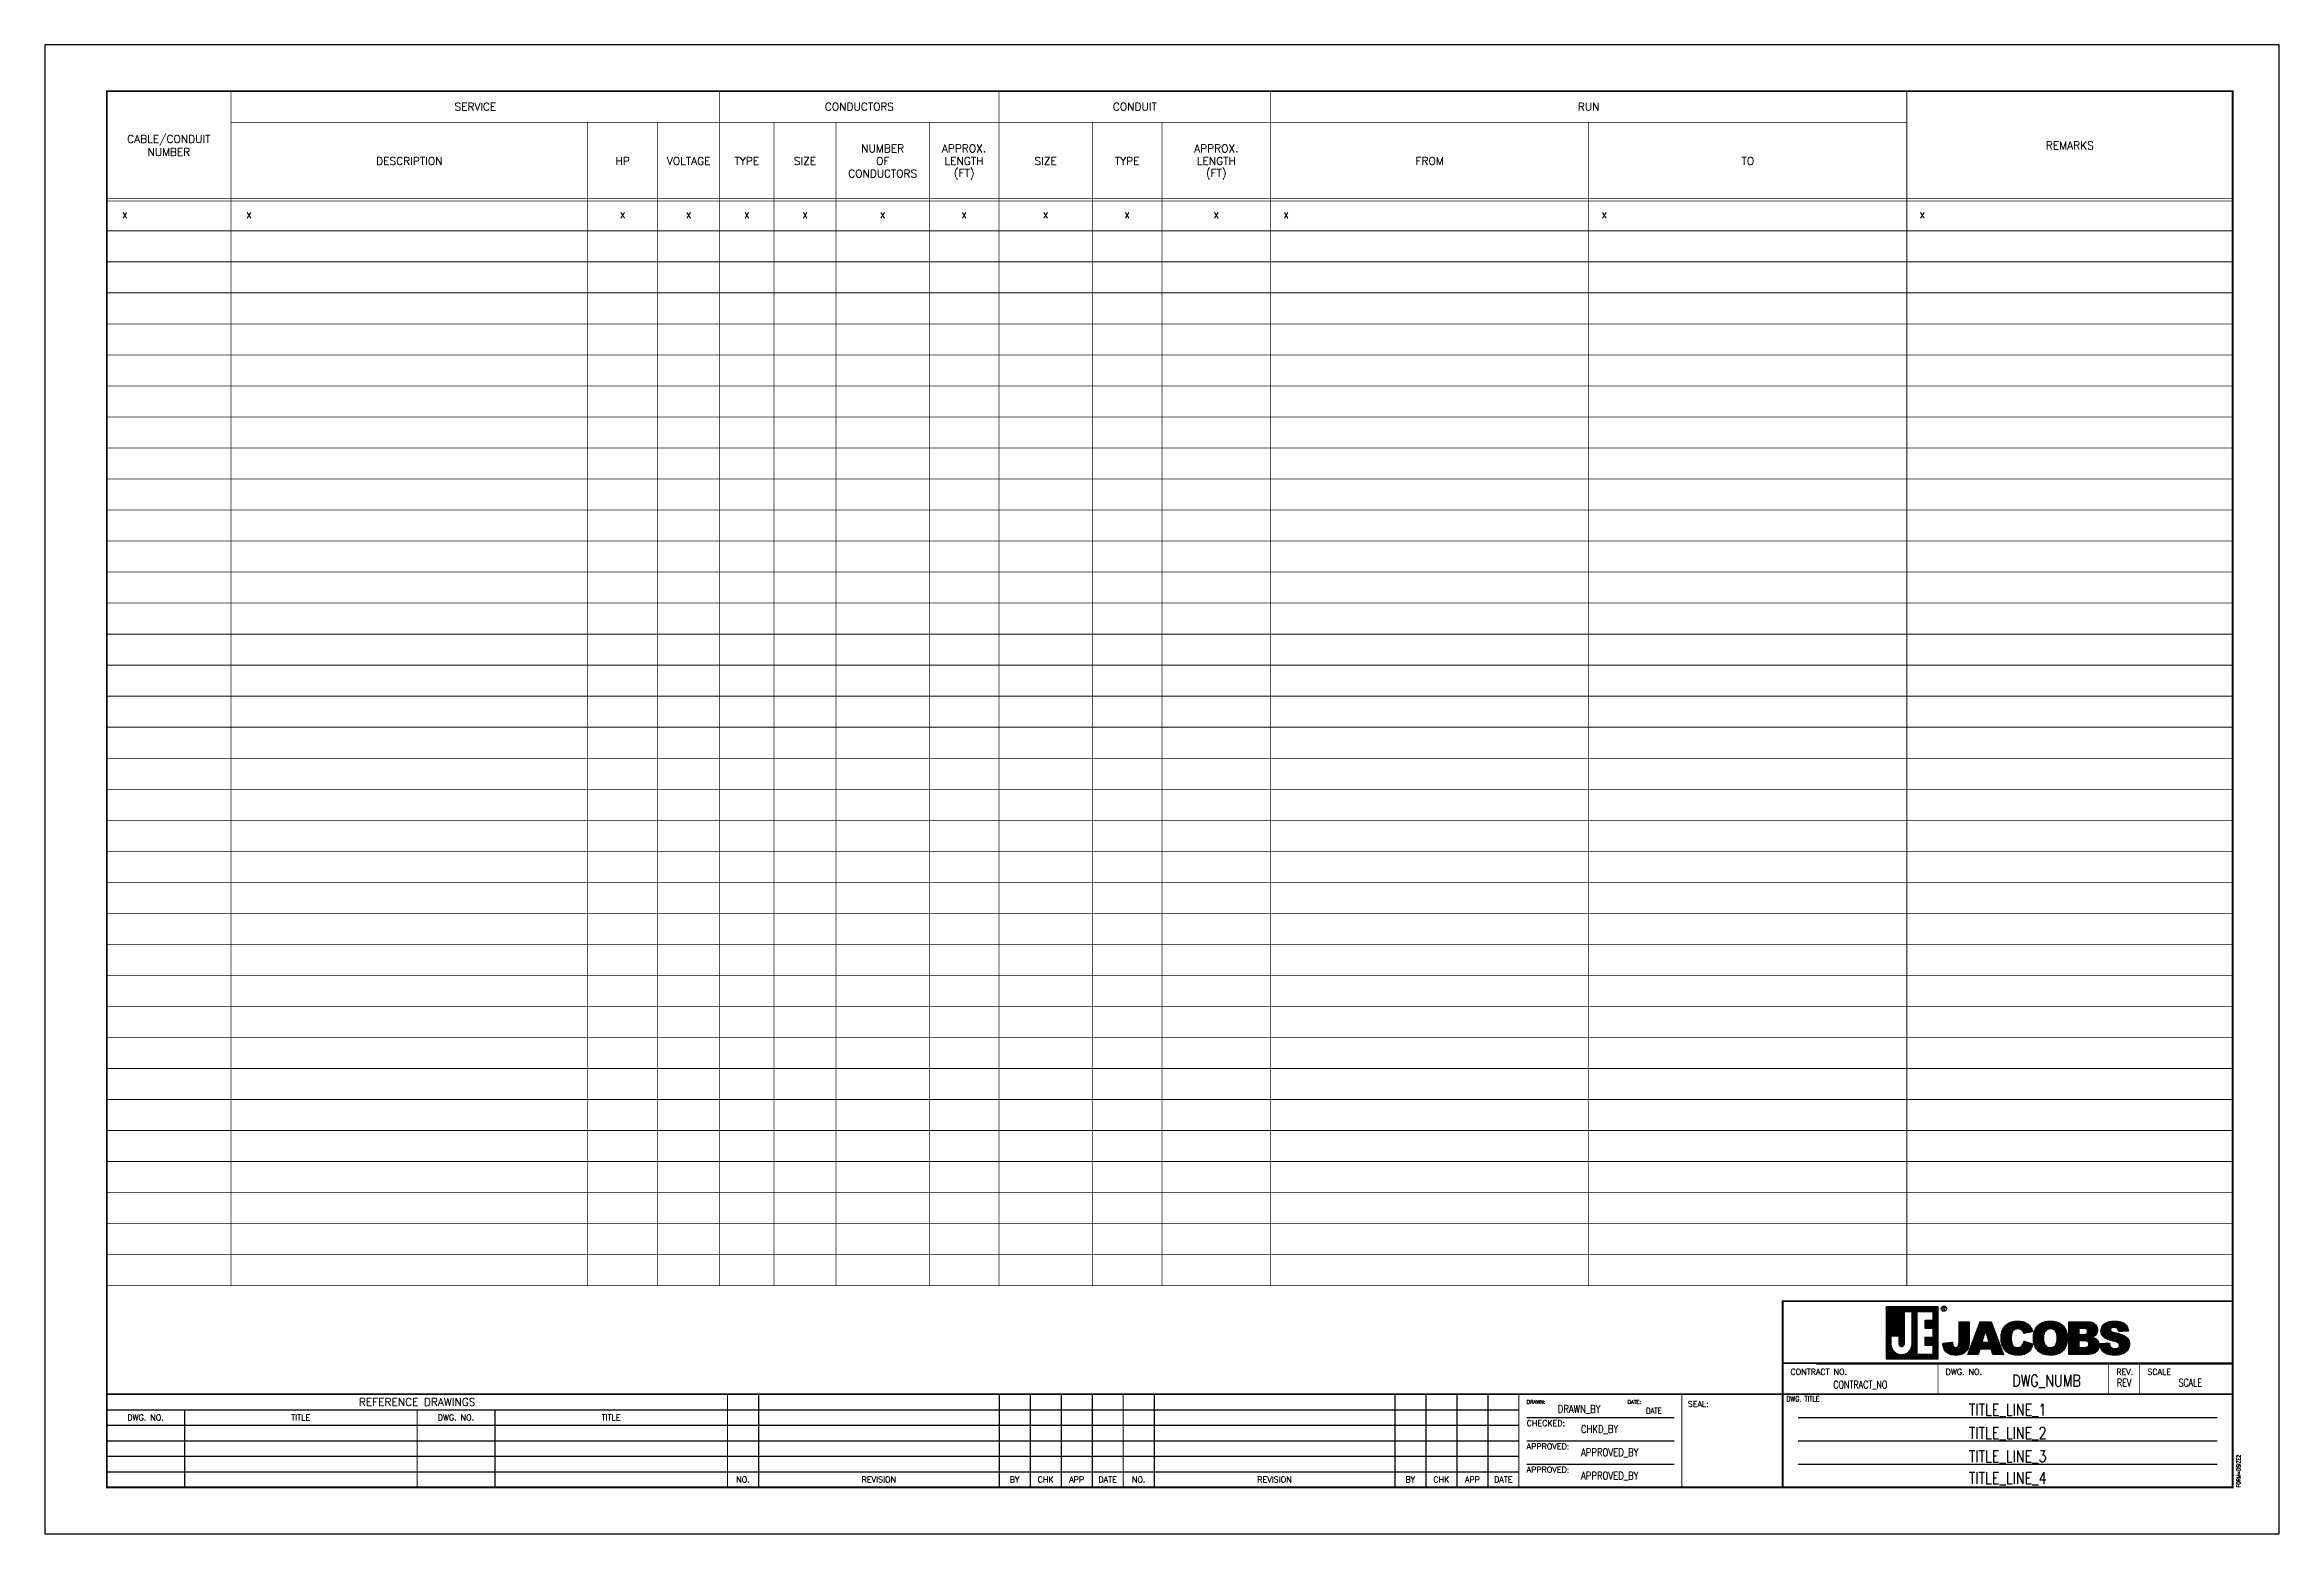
# Model space of a CAD drawing. Header units: inches. Extents: x 0 to 36, y 0 to 24.
import ezdxf
from ezdxf.enums import TextEntityAlignment as Align

# ---------------------------------------------------------------- set-up
doc = ezdxf.new("R2010")
doc.units = ezdxf.units.IN
doc.header["$MEASUREMENT"] = 0
doc.layers.get('0').update_dxf_attribs({"linetype": 'CONTINUOUS'})
for name, color, linetype in [('ETEXT', 3, 'CONTINUOUS'), ('GRID', 7, 'CONTINUOUS'), ('TRIM', 7, 'CONTINUOUS')]:
    doc.layers.add(name, color=color, linetype=linetype)
doc.styles.add('B125', font='ROMANT.shx', dxfattribs={"height": 0.125})
doc.styles.add('ROMANT', font='ROMANT.shx', dxfattribs={"width": 0.8, "height": 0.1875})
doc.styles.add('SIMPLEX', font='SIMPLEX.shx', dxfattribs={"width": 0.75, "height": 0.09375})
doc.styles.add('T625', font='TXT.shx', dxfattribs={"width": 0.85, "height": 0.0625})
doc.styles.add('T937', font='TXT.shx', dxfattribs={"height": 0.09375})
pattern_1 = [(45, (35.777692, 2.7410637), (-0.001767767, 0.001767767), [])]

msp = doc.modelspace()

# ---------------------------------------------------------------- hatches: boundary and pattern name
h = msp.add_hatch()
h.set_pattern_fill('ANSI31', color=5, scale=0.02, style=0)
h.set_pattern_definition(pattern_1)
h.paths.add_polyline_path([(30.84, 3.092), (30.839, 3.063), (30.834, 3.04), (30.827, 3.023), (30.817, 3.012), (30.804, 3.005), (30.787, 3.003), (30.776, 3.004), (30.768, 3.006), (30.76, 3.01), (30.752, 3.018), (30.746, 3.027), (30.741, 3.037), (30.738, 3.051), (30.736, 3.068), (30.735, 3.089), (30.579, 3.068), (30.581, 3.048), (30.584, 3.029), (30.588, 3.012), (30.593, 2.995), (30.6, 2.979), (30.607, 2.965), (30.618, 2.949), (30.629, 2.935), (30.643, 2.922), (30.658, 2.911), (30.675, 2.902), (30.688, 2.896), (30.703, 2.891), (30.719, 2.887), (30.737, 2.884), (30.756, 2.882), (30.777, 2.881), (30.799, 2.88), (30.82, 2.881), (30.84, 2.883), (30.859, 2.886), (30.877, 2.891), (30.893, 2.897), (30.909, 2.904), (30.923, 2.913), (30.941, 2.927), (30.957, 2.942), (30.97, 2.958), (30.98, 2.975), (30.988, 2.993), (30.991, 3.005), (30.995, 3.019), (30.997, 3.034), (31, 3.051), (31.001, 3.069), (31.003, 3.088), (31.003, 3.109), (31.004, 3.131), (31.004, 3.418), (30.84, 3.418)])
h = msp.add_hatch()
h.set_pattern_fill('ANSI31', color=5, scale=0.02, style=0)
h.set_pattern_definition(pattern_1)
h.paths.add_polyline_path([(31.18, 3.418), (31.358, 3.418), (31.556, 2.89), (31.386, 2.89), (31.36, 2.977), (31.174, 2.977), (31.148, 2.89), (30.981, 2.89)])
h.paths.add_polyline_path([(31.209, 3.091), (31.325, 3.091), (31.267, 3.281)], flags=16)
h = msp.add_hatch()
h.set_pattern_fill('ANSI31', color=5, scale=0.02, style=0)
h.set_pattern_definition(pattern_1)
h.paths.add_polyline_path([(31.882, 3.082), (31.888, 3.105), (32.031, 3.062), (32.026, 3.043), (32.02, 3.024), (32.013, 3.007), (32.005, 2.991), (31.996, 2.976), (31.986, 2.962), (31.973, 2.946), (31.959, 2.933), (31.943, 2.92), (31.927, 2.91), (31.909, 2.901), (31.893, 2.894), (31.876, 2.889), (31.857, 2.885), (31.837, 2.882), (31.815, 2.881), (31.792, 2.88), (31.771, 2.881), (31.751, 2.882), (31.732, 2.884), (31.714, 2.886), (31.697, 2.89), (31.681, 2.894), (31.666, 2.899), (31.652, 2.905), (31.636, 2.913), (31.622, 2.923), (31.607, 2.934), (31.594, 2.946), (31.581, 2.96), (31.569, 2.976), (31.557, 2.993), (31.55, 3.006), (31.543, 3.02), (31.537, 3.034), (31.532, 3.049), (31.528, 3.065), (31.524, 3.082), (31.521, 3.099), (31.519, 3.117), (31.518, 3.135), (31.518, 3.155), (31.518, 3.175), (31.519, 3.194), (31.521, 3.212), (31.524, 3.23), (31.528, 3.247), (31.532, 3.263), (31.538, 3.278), (31.544, 3.293), (31.551, 3.307), (31.559, 3.321), (31.568, 3.333), (31.577, 3.345), (31.587, 3.356), (31.598, 3.367), (31.61, 3.376), (31.623, 3.385), (31.636, 3.393), (31.65, 3.4), (31.664, 3.406), (31.679, 3.412), (31.695, 3.416), (31.712, 3.42), (31.729, 3.423), (31.747, 3.425), (31.765, 3.426), (31.785, 3.427), (31.806, 3.426), (31.827, 3.425), (31.846, 3.422), (31.865, 3.419), (31.882, 3.414), (31.899, 3.409), (31.914, 3.402), (31.928, 3.395), (31.942, 3.386), (31.954, 3.377), (31.965, 3.366), (31.976, 3.355), (31.987, 3.342), (31.996, 3.328), (32.005, 3.313), (32.013, 3.297), (32.02, 3.28), (32.026, 3.262), (31.882, 3.23), (31.877, 3.245), (31.872, 3.257), (31.866, 3.266), (31.857, 3.277), (31.845, 3.287), (31.833, 3.295), (31.819, 3.3), (31.804, 3.304), (31.789, 3.305), (31.767, 3.303), (31.748, 3.297), (31.731, 3.289), (31.716, 3.276), (31.704, 3.26), (31.697, 3.248), (31.691, 3.234), (31.687, 3.217), (31.684, 3.199), (31.682, 3.178), (31.681, 3.156), (31.682, 3.132), (31.683, 3.11), (31.686, 3.091), (31.69, 3.073), (31.695, 3.058), (31.701, 3.046), (31.708, 3.035), (31.723, 3.021), (31.74, 3.011), (31.76, 3.005), (31.783, 3.003), (31.805, 3.004), (31.824, 3.009), (31.84, 3.018), (31.854, 3.029), (31.865, 3.044), (31.874, 3.061)])
h = msp.add_hatch()
h.set_pattern_fill('ANSI31', color=5, scale=0.02, style=0)
h.set_pattern_definition(pattern_1)
h.paths.add_polyline_path([(32.202, 3.175), (32.201, 3.153), (32.202, 3.131), (32.203, 3.111), (32.206, 3.092), (32.211, 3.076), (32.216, 3.061), (32.223, 3.049), (32.231, 3.038), (32.243, 3.025), (32.258, 3.015), (32.274, 3.008), (32.292, 3.004), (32.312, 3.003), (32.332, 3.004), (32.35, 3.008), (32.366, 3.015), (32.38, 3.025), (32.393, 3.037), (32.401, 3.048), (32.407, 3.061), (32.412, 3.076), (32.417, 3.094), (32.419, 3.114), (32.421, 3.136), (32.422, 3.16), (32.421, 3.184), (32.418, 3.205), (32.414, 3.224), (32.408, 3.241), (32.401, 3.256), (32.392, 3.269), (32.379, 3.281), (32.364, 3.291), (32.348, 3.298), (32.33, 3.302), (32.31, 3.303), (32.291, 3.302), (32.274, 3.298), (32.258, 3.291), (32.244, 3.281), (32.231, 3.268), (32.223, 3.257), (32.216, 3.245), (32.211, 3.23), (32.206, 3.213), (32.203, 3.195)], flags=16)
h.paths.add_polyline_path([(32.038, 3.133), (32.038, 3.153), (32.038, 3.173), (32.039, 3.192), (32.042, 3.21), (32.045, 3.228), (32.048, 3.244), (32.053, 3.261), (32.059, 3.276), (32.065, 3.291), (32.072, 3.305), (32.08, 3.318), (32.089, 3.331), (32.099, 3.343), (32.11, 3.355), (32.121, 3.365), (32.133, 3.375), (32.146, 3.384), (32.159, 3.392), (32.174, 3.399), (32.188, 3.406), (32.204, 3.411), (32.22, 3.416), (32.237, 3.42), (32.254, 3.423), (32.272, 3.425), (32.291, 3.426), (32.31, 3.427), (32.33, 3.426), (32.35, 3.425), (32.368, 3.423), (32.386, 3.42), (32.403, 3.416), (32.419, 3.412), (32.435, 3.406), (32.45, 3.4), (32.464, 3.393), (32.478, 3.385), (32.49, 3.376), (32.502, 3.366), (32.514, 3.356), (32.524, 3.345), (32.534, 3.333), (32.543, 3.32), (32.551, 3.307), (32.558, 3.293), (32.564, 3.279), (32.57, 3.263), (32.574, 3.247), (32.578, 3.231), (32.581, 3.213), (32.583, 3.196), (32.585, 3.177), (32.585, 3.158), (32.585, 3.137), (32.583, 3.118), (32.582, 3.1), (32.579, 3.082), (32.575, 3.065), (32.571, 3.049), (32.566, 3.034), (32.56, 3.019), (32.554, 3.006), (32.544, 2.989), (32.534, 2.974), (32.522, 2.96), (32.509, 2.947), (32.495, 2.935), (32.48, 2.924), (32.464, 2.914), (32.45, 2.907), (32.436, 2.901), (32.421, 2.895), (32.406, 2.891), (32.389, 2.887), (32.372, 2.884), (32.355, 2.882), (32.336, 2.881), (32.317, 2.881), (32.297, 2.881), (32.279, 2.882), (32.261, 2.884), (32.244, 2.886), (32.227, 2.889), (32.212, 2.893), (32.197, 2.898), (32.182, 2.903), (32.169, 2.909), (32.153, 2.918), (32.137, 2.928), (32.123, 2.94), (32.109, 2.952), (32.097, 2.967), (32.085, 2.982), (32.074, 2.999), (32.066, 3.013), (32.06, 3.028), (32.054, 3.044), (32.049, 3.06), (32.045, 3.077), (32.042, 3.095), (32.039, 3.114)])
h = msp.add_hatch()
h.set_pattern_fill('ANSI31', color=5, scale=0.02, style=0)
h.set_pattern_definition(pattern_1)
h.paths.add_polyline_path([(32.772, 3.311), (32.772, 3.211), (32.843, 3.211), (32.866, 3.212), (32.884, 3.216), (32.896, 3.224), (32.904, 3.234), (32.909, 3.246), (32.911, 3.262), (32.909, 3.276), (32.904, 3.288), (32.896, 3.298), (32.884, 3.305), (32.866, 3.309), (32.844, 3.311)], flags=16)
h.paths.add_polyline_path([(32.772, 3.11), (32.772, 3.003), (32.855, 3.003), (32.881, 3.005), (32.9, 3.01), (32.915, 3.018), (32.924, 3.029), (32.93, 3.042), (32.932, 3.058), (32.93, 3.073), (32.924, 3.085), (32.915, 3.096), (32.901, 3.104), (32.881, 3.108), (32.855, 3.11)], flags=16)
h.paths.add_polyline_path([(32.607, 2.89), (32.607, 3.418), (32.913, 3.418), (32.934, 3.417), (32.954, 3.415), (32.972, 3.411), (32.989, 3.405), (33.004, 3.398), (33.018, 3.39), (33.03, 3.38), (33.043, 3.367), (33.053, 3.353), (33.061, 3.338), (33.066, 3.321), (33.07, 3.304), (33.071, 3.286), (33.069, 3.264), (33.064, 3.243), (33.055, 3.223), (33.042, 3.206), (33.027, 3.192), (33.008, 3.18), (32.985, 3.171), (33.006, 3.164), (33.026, 3.156), (33.042, 3.147), (33.057, 3.136), (33.069, 3.124), (33.08, 3.106), (33.089, 3.086), (33.094, 3.064), (33.095, 3.04), (33.094, 3.02), (33.091, 3.001), (33.085, 2.983), (33.076, 2.966), (33.062, 2.946), (33.045, 2.928), (33.024, 2.914), (33.008, 2.907), (32.988, 2.901), (32.962, 2.897), (32.93, 2.893), (32.905, 2.89), (32.889, 2.89)])
h = msp.add_hatch()
h.set_pattern_fill('ANSI31', color=5, scale=0.02, style=0)
h.set_pattern_definition(pattern_1)
h.paths.add_polyline_path([(33.109, 3.045), (33.107, 3.064), (33.262, 3.074), (33.267, 3.051), (33.274, 3.032), (33.283, 3.016), (33.297, 3.002), (33.313, 2.992), (33.333, 2.986), (33.355, 2.984), (33.376, 2.986), (33.394, 2.992), (33.409, 3.001), (33.419, 3.012), (33.425, 3.025), (33.427, 3.039), (33.425, 3.052), (33.42, 3.064), (33.409, 3.076), (33.398, 3.084), (33.38, 3.091), (33.356, 3.099), (33.326, 3.106), (33.305, 3.111), (33.285, 3.116), (33.267, 3.122), (33.25, 3.128), (33.234, 3.134), (33.219, 3.141), (33.206, 3.148), (33.194, 3.155), (33.183, 3.162), (33.173, 3.17), (33.159, 3.184), (33.147, 3.199), (33.138, 3.216), (33.132, 3.233), (33.128, 3.252), (33.127, 3.272), (33.128, 3.292), (33.133, 3.312), (33.14, 3.331), (33.15, 3.349), (33.161, 3.363), (33.173, 3.376), (33.187, 3.387), (33.203, 3.397), (33.221, 3.406), (33.235, 3.412), (33.251, 3.416), (33.268, 3.42), (33.287, 3.423), (33.307, 3.425), (33.328, 3.426), (33.351, 3.427), (33.373, 3.426), (33.394, 3.425), (33.413, 3.423), (33.432, 3.419), (33.449, 3.415), (33.465, 3.41), (33.48, 3.404), (33.493, 3.397), (33.506, 3.389), (33.518, 3.379), (33.529, 3.367), (33.539, 3.355), (33.548, 3.34), (33.555, 3.325), (33.561, 3.308), (33.566, 3.289), (33.569, 3.269), (33.415, 3.26), (33.409, 3.282), (33.401, 3.299), (33.389, 3.312), (33.374, 3.321), (33.356, 3.327), (33.335, 3.328), (33.318, 3.327), (33.303, 3.323), (33.292, 3.316), (33.284, 3.308), (33.279, 3.298), (33.278, 3.287), (33.279, 3.279), (33.283, 3.271), (33.289, 3.264), (33.301, 3.257), (33.319, 3.251), (33.344, 3.245), (33.367, 3.24), (33.389, 3.235), (33.409, 3.229), (33.427, 3.224), (33.444, 3.219), (33.46, 3.214), (33.474, 3.209), (33.487, 3.203), (33.498, 3.198), (33.519, 3.186), (33.538, 3.172), (33.553, 3.156), (33.565, 3.14), (33.574, 3.122), (33.581, 3.103), (33.585, 3.083), (33.586, 3.061), (33.585, 3.041), (33.582, 3.022), (33.576, 3.003), (33.568, 2.985), (33.558, 2.968), (33.546, 2.951), (33.532, 2.937), (33.516, 2.924), (33.499, 2.912), (33.479, 2.903), (33.464, 2.897), (33.448, 2.892), (33.431, 2.888), (33.413, 2.885), (33.394, 2.882), (33.374, 2.881), (33.352, 2.881), (33.33, 2.881), (33.31, 2.882), (33.29, 2.884), (33.272, 2.886), (33.254, 2.89), (33.238, 2.894), (33.223, 2.898), (33.209, 2.904), (33.197, 2.91), (33.185, 2.917), (33.175, 2.924), (33.166, 2.932), (33.153, 2.946), (33.142, 2.96), (33.133, 2.975), (33.125, 2.991), (33.118, 3.008), (33.113, 3.026)])

# ---------------------------------------------------------------- linework, layer by layer
at = {"color": 5}
for p, q in [((30.504, 3.659), (29.664, 3.659)), ((29.664, 3.29), (30.033, 3.659)), ((29.664, 3.293), (30.03, 3.659)), ((29.664, 3.296), (30.027, 3.659)), ((29.664, 3.299), (30.024, 3.659)), ((29.664, 3.302), (30.021, 3.659)), ((29.664, 3.305), (30.018, 3.659)), ((29.664, 3.308), (30.015, 3.659)), ((29.664, 3.311), (30.012, 3.659)), ((29.664, 3.314), (30.009, 3.659)), ((29.664, 3.317), (30.006, 3.659)), ((29.664, 3.32), (30.003, 3.659)), ((29.664, 3.323), (30, 3.659)), ((29.664, 3.326), (29.997, 3.659)), ((29.664, 3.329), (29.994, 3.659)), ((29.664, 3.332), (29.991, 3.659)), ((29.664, 3.335), (29.988, 3.659)), ((29.664, 3.338), (29.985, 3.659)), ((29.664, 3.341), (29.982, 3.659)), ((29.664, 3.344), (29.979, 3.659)), ((29.664, 3.346), (29.977, 3.659)), ((29.664, 3.349), (29.974, 3.659)), ((29.664, 3.352), (29.971, 3.659)), ((29.664, 3.355), (29.968, 3.659)), ((29.664, 3.358), (29.965, 3.659)), ((29.664, 3.361), (29.962, 3.659)), ((29.664, 3.364), (29.959, 3.659)), ((29.664, 3.376), (29.947, 3.659)), ((29.664, 3.379), (29.944, 3.659)), ((29.664, 3.382), (29.941, 3.659)), ((29.664, 3.385), (29.938, 3.659)), ((29.664, 3.388), (29.935, 3.659)), ((29.664, 3.391), (29.932, 3.659)), ((29.664, 3.394), (29.929, 3.659)), ((29.664, 3.397), (29.926, 3.659)), ((29.664, 3.4), (29.923, 3.659)), ((29.664, 3.403), (29.92, 3.659)), ((29.664, 3.406), (29.917, 3.659)), ((29.664, 3.409), (29.914, 3.659)), ((29.664, 3.412), (29.911, 3.659)), ((29.664, 3.415), (29.908, 3.659)), ((29.664, 3.418), (29.905, 3.659)), ((29.664, 3.421), (29.902, 3.659)), ((29.664, 3.424), (29.899, 3.659)), ((29.664, 3.427), (29.896, 3.659)), ((29.664, 3.43), (29.893, 3.659)), ((29.664, 3.433), (29.89, 3.659)), ((29.664, 3.436), (29.887, 3.659)), ((29.664, 3.439), (29.884, 3.659)), ((29.664, 3.441), (29.882, 3.659)), ((29.664, 3.444), (29.879, 3.659)), ((29.664, 3.447), (29.876, 3.659)), ((29.664, 3.45), (29.873, 3.659)), ((29.664, 3.453), (29.87, 3.659)), ((29.664, 3.456), (29.867, 3.659)), ((29.664, 3.459), (29.864, 3.659)), ((29.664, 3.462), (29.861, 3.659)), ((29.664, 3.465), (29.858, 3.659)), ((29.664, 3.468), (29.855, 3.659)), ((29.664, 3.471), (29.852, 3.659)), ((29.664, 3.474), (29.849, 3.659)), ((29.664, 3.477), (29.846, 3.659)), ((29.664, 3.48), (29.843, 3.659)), ((29.664, 3.483), (29.84, 3.659)), ((29.664, 3.486), (29.837, 3.659)), ((29.664, 3.489), (29.834, 3.659)), ((29.664, 3.492), (29.831, 3.659)), ((29.664, 3.495), (29.828, 3.659)), ((29.664, 3.498), (29.825, 3.659)), ((29.664, 3.501), (29.822, 3.659)), ((29.664, 3.504), (29.819, 3.659)), ((29.664, 3.507), (29.816, 3.659)), ((29.664, 3.51), (29.813, 3.659)), ((29.664, 3.513), (29.81, 3.659)), ((29.664, 3.516), (29.807, 3.659)), ((29.664, 3.519), (29.804, 3.659)), ((29.664, 3.522), (29.801, 3.659)), ((29.664, 3.525), (29.798, 3.659)), ((29.664, 3.528), (29.795, 3.659)), ((29.664, 3.531), (29.792, 3.659)), ((29.664, 3.534), (29.789, 3.659)), ((29.664, 3.536), (29.787, 3.659)), ((29.664, 3.539), (29.784, 3.659)), ((29.664, 3.542), (29.781, 3.659)), ((29.664, 3.545), (29.778, 3.659)), ((29.664, 3.548), (29.775, 3.659)), ((29.664, 3.551), (29.772, 3.659)), ((29.664, 3.554), (29.769, 3.659)), ((29.664, 3.557), (29.766, 3.659)), ((29.664, 3.56), (29.763, 3.659)), ((29.664, 3.563), (29.76, 3.659)), ((29.664, 3.566), (29.757, 3.659)), ((29.664, 3.569), (29.754, 3.659)), ((29.664, 3.572), (29.751, 3.659)), ((29.664, 3.575), (29.748, 3.659)), ((29.664, 3.578), (29.745, 3.659)), ((29.664, 3.581), (29.742, 3.659)), ((29.664, 3.584), (29.739, 3.659)), ((29.664, 3.587), (29.736, 3.659)), ((29.664, 3.59), (29.733, 3.659)), ((29.664, 3.593), (29.73, 3.659)), ((29.664, 3.596), (29.727, 3.659)), ((29.664, 3.599), (29.724, 3.659)), ((29.664, 3.602), (29.721, 3.659)), ((29.664, 3.605), (29.718, 3.659)), ((29.664, 3.608), (29.715, 3.659)), ((29.664, 3.611), (29.712, 3.659)), ((29.664, 3.614), (29.709, 3.659)), ((29.664, 3.617), (29.706, 3.659)), ((29.664, 3.62), (29.703, 3.659)), ((29.664, 3.623), (29.7, 3.659)), ((29.664, 3.626), (29.697, 3.659)), ((29.664, 3.629), (29.694, 3.659)), ((29.664, 3.631), (29.692, 3.659)), ((29.664, 3.634), (29.689, 3.659)), ((29.664, 3.637), (29.686, 3.659)), ((29.664, 3.64), (29.683, 3.659)), ((29.664, 3.643), (29.68, 3.659)), ((29.664, 3.646), (29.677, 3.659)), ((29.664, 3.649), (29.674, 3.659)), ((29.664, 3.652), (29.671, 3.659)), ((29.664, 3.655), (29.668, 3.659)), ((29.664, 3.658), (29.665, 3.659)), ((29.664, 3.367), (29.956, 3.659)), ((29.664, 3.37), (29.953, 3.659)), ((29.664, 3.373), (29.95, 3.659)), ((29.664, 3.659), (29.664, 2.819)), ((29.957, 3.58), (30.036, 3.659)), ((29.96, 3.58), (30.039, 3.659)), ((29.963, 3.58), (30.042, 3.659)), ((29.966, 3.58), (30.045, 3.659)), ((29.969, 3.58), (30.048, 3.659)), ((29.972, 3.58), (30.051, 3.659)), ((29.975, 3.58), (30.054, 3.659)), ((29.978, 3.58), (30.057, 3.659)), ((29.981, 3.58), (30.06, 3.659)), ((29.984, 3.58), (30.063, 3.659)), ((29.987, 3.58), (30.066, 3.659)), ((29.99, 3.58), (30.069, 3.659)), ((29.993, 3.58), (30.072, 3.659)), ((29.996, 3.58), (30.075, 3.659)), ((29.999, 3.58), (30.077, 3.659)), ((30.002, 3.58), (30.08, 3.659)), ((30.005, 3.58), (30.083, 3.659)), ((30.008, 3.58), (30.086, 3.659)), ((30.01, 3.58), (30.089, 3.659)), ((30.013, 3.58), (30.092, 3.659)), ((30.016, 3.58), (30.095, 3.659)), ((30.019, 3.58), (30.098, 3.659)), ((30.022, 3.58), (30.101, 3.659)), ((30.025, 3.58), (30.104, 3.659)), ((30.028, 3.58), (30.107, 3.659)), ((30.031, 3.58), (30.11, 3.659)), ((30.034, 3.58), (30.113, 3.659)), ((30.037, 3.58), (30.116, 3.659)), ((30.04, 3.58), (30.119, 3.659)), ((30.043, 3.58), (30.122, 3.659)), ((30.046, 3.58), (30.125, 3.659)), ((30.049, 3.58), (30.128, 3.659)), ((30.052, 3.58), (30.131, 3.659)), ((30.055, 3.58), (30.134, 3.659)), ((30.058, 3.58), (30.137, 3.659)), ((30.061, 3.58), (30.14, 3.659)), ((30.064, 3.58), (30.143, 3.659)), ((30.067, 3.58), (30.146, 3.659)), ((30.07, 3.58), (30.149, 3.659)), ((30.073, 3.58), (30.152, 3.659)), ((30.076, 3.58), (30.155, 3.659)), ((30.079, 3.58), (30.158, 3.659)), ((30.082, 3.58), (30.161, 3.659)), ((30.084, 3.502), (30.241, 3.659)), ((30.084, 3.505), (30.238, 3.659)), ((30.084, 3.508), (30.235, 3.659)), ((30.084, 3.511), (30.232, 3.659)), ((30.084, 3.514), (30.229, 3.659)), ((30.084, 3.517), (30.226, 3.659)), ((30.084, 3.52), (30.223, 3.659)), ((30.084, 3.523), (30.22, 3.659)), ((30.084, 3.526), (30.217, 3.659)), ((30.084, 3.529), (30.214, 3.659)), ((30.084, 3.532), (30.211, 3.659)), ((30.084, 3.535), (30.208, 3.659)), ((30.084, 3.538), (30.205, 3.659)), ((30.084, 3.541), (30.202, 3.659)), ((30.084, 3.544), (30.199, 3.659)), ((30.084, 3.547), (30.196, 3.659)), ((30.084, 3.55), (30.193, 3.659)), ((30.084, 3.553), (30.19, 3.659)), ((30.084, 3.556), (30.187, 3.659)), ((30.084, 3.559), (30.184, 3.659)), ((30.084, 3.561), (30.181, 3.659)), ((30.084, 3.564), (30.178, 3.659)), ((30.084, 3.567), (30.175, 3.659)), ((30.084, 3.57), (30.172, 3.659)), ((30.084, 3.573), (30.17, 3.659)), ((30.084, 3.576), (30.167, 3.659)), ((30.084, 3.579), (30.164, 3.659)), ((30.165, 3.58), (30.244, 3.659)), ((30.168, 3.58), (30.247, 3.659)), ((30.171, 3.58), (30.25, 3.659)), ((30.174, 3.58), (30.253, 3.659)), ((30.177, 3.58), (30.256, 3.659)), ((30.18, 3.58), (30.259, 3.659)), ((30.183, 3.58), (30.262, 3.659)), ((30.186, 3.58), (30.265, 3.659)), ((30.189, 3.58), (30.267, 3.659)), ((30.192, 3.58), (30.27, 3.659)), ((30.195, 3.58), (30.273, 3.659)), ((30.198, 3.58), (30.276, 3.659)), ((30.201, 3.58), (30.279, 3.659)), ((30.203, 3.58), (30.282, 3.659)), ((30.206, 3.58), (30.285, 3.659)), ((30.209, 3.58), (30.288, 3.659)), ((30.212, 3.58), (30.291, 3.659)), ((30.215, 3.58), (30.294, 3.659)), ((30.218, 3.58), (30.297, 3.659)), ((30.221, 3.58), (30.3, 3.659)), ((30.224, 3.58), (30.303, 3.659)), ((30.227, 3.58), (30.306, 3.659)), ((30.23, 3.58), (30.309, 3.659)), ((30.233, 3.58), (30.312, 3.659)), ((30.236, 3.58), (30.315, 3.659)), ((30.239, 3.58), (30.318, 3.659)), ((30.242, 3.58), (30.321, 3.659)), ((30.245, 3.58), (30.324, 3.659)), ((30.248, 3.58), (30.327, 3.659)), ((30.251, 3.58), (30.33, 3.659)), ((30.254, 3.58), (30.333, 3.659)), ((30.257, 3.58), (30.336, 3.659)), ((30.26, 3.58), (30.339, 3.659)), ((30.263, 3.58), (30.342, 3.659)), ((30.266, 3.58), (30.345, 3.659)), ((30.269, 3.58), (30.348, 3.659)), ((30.272, 3.58), (30.351, 3.659)), ((30.275, 3.58), (30.354, 3.659)), ((30.278, 3.58), (30.357, 3.659)), ((30.281, 3.58), (30.36, 3.659)), ((30.284, 3.58), (30.362, 3.659)), ((30.287, 3.58), (30.365, 3.659)), ((30.29, 3.58), (30.368, 3.659)), ((30.293, 3.58), (30.371, 3.659)), ((30.296, 3.58), (30.374, 3.659)), ((30.298, 3.58), (30.377, 3.659)), ((30.301, 3.58), (30.38, 3.659)), ((30.304, 3.58), (30.383, 3.659)), ((30.307, 3.58), (30.386, 3.659)), ((30.31, 3.58), (30.389, 3.659)), ((30.313, 3.58), (30.392, 3.659)), ((30.316, 3.58), (30.395, 3.659)), ((30.319, 3.58), (30.398, 3.659)), ((30.322, 3.58), (30.401, 3.659)), ((30.325, 3.58), (30.404, 3.659)), ((30.328, 3.58), (30.407, 3.659)), ((30.331, 3.58), (30.41, 3.659)), ((30.334, 3.58), (30.413, 3.659)), ((30.337, 3.58), (30.416, 3.659)), ((30.34, 3.58), (30.419, 3.659)), ((30.343, 3.58), (30.422, 3.659)), ((30.346, 3.58), (30.425, 3.659)), ((30.349, 3.58), (30.428, 3.659)), ((30.352, 3.58), (30.431, 3.659)), ((30.355, 3.58), (30.434, 3.659)), ((30.358, 3.58), (30.437, 3.659)), ((30.361, 3.58), (30.44, 3.659)), ((30.364, 3.58), (30.443, 3.659)), ((30.367, 3.58), (30.446, 3.659)), ((30.37, 3.58), (30.449, 3.659)), ((30.373, 3.58), (30.452, 3.659)), ((30.376, 3.58), (30.455, 3.659)), ((30.379, 3.58), (30.458, 3.659)), ((30.382, 3.58), (30.46, 3.659)), ((30.385, 3.58), (30.463, 3.659)), ((30.388, 3.58), (30.466, 3.659)), ((30.391, 3.58), (30.469, 3.659)), ((30.393, 3.58), (30.472, 3.659)), ((30.396, 3.58), (30.475, 3.659)), ((30.399, 3.58), (30.478, 3.659)), ((30.402, 3.58), (30.481, 3.659)), ((30.405, 3.58), (30.484, 3.659)), ((30.408, 3.58), (30.487, 3.659)), ((30.411, 3.58), (30.49, 3.659)), ((30.414, 3.58), (30.493, 3.659)), ((30.417, 3.58), (30.496, 3.659)), ((30.42, 3.58), (30.499, 3.659)), ((30.423, 3.58), (30.502, 3.659)), ((30.425, 3.579), (30.504, 3.658)), ((30.425, 3.576), (30.504, 3.655)), ((30.425, 3.573), (30.504, 3.652)), ((30.425, 3.57), (30.504, 3.649)), ((30.425, 3.567), (30.504, 3.646)), ((30.425, 3.564), (30.504, 3.643)), ((30.425, 3.561), (30.504, 3.64)), ((30.425, 3.558), (30.504, 3.637)), ((30.425, 3.555), (30.504, 3.634)), ((30.425, 3.552), (30.504, 3.631)), ((30.425, 3.549), (30.504, 3.628)), ((30.425, 3.546), (30.504, 3.625)), ((30.425, 3.543), (30.504, 3.622)), ((30.425, 3.54), (30.504, 3.619)), ((30.425, 3.537), (30.504, 3.616)), ((30.425, 3.534), (30.504, 3.613)), ((30.425, 3.532), (30.504, 3.61)), ((30.425, 3.529), (30.504, 3.607)), ((30.425, 3.526), (30.504, 3.604)), ((30.425, 3.523), (30.504, 3.601)), ((30.504, 2.819), (30.504, 3.659)), ((29.664, 3.287), (29.954, 3.577)), ((29.664, 3.284), (29.954, 3.574)), ((29.664, 3.281), (29.954, 3.571)), ((29.664, 3.278), (29.954, 3.568)), ((29.664, 3.275), (29.954, 3.566)), ((29.664, 3.272), (29.954, 3.563)), ((29.664, 3.269), (29.954, 3.56)), ((29.664, 3.266), (29.954, 3.557)), ((29.664, 3.263), (29.954, 3.554)), ((29.664, 3.26), (29.954, 3.551)), ((29.664, 3.257), (29.954, 3.548)), ((29.664, 3.254), (29.954, 3.545)), ((29.664, 3.251), (29.954, 3.542)), ((29.664, 3.248), (29.954, 3.539)), ((29.664, 3.246), (29.954, 3.536)), ((29.664, 3.243), (29.954, 3.533)), ((29.664, 3.24), (29.954, 3.53)), ((29.664, 3.237), (29.954, 3.527)), ((29.664, 3.234), (29.954, 3.524)), ((29.664, 3.231), (29.954, 3.521)), ((29.664, 3.228), (29.954, 3.518)), ((29.664, 3.225), (29.954, 3.515)), ((29.664, 3.222), (29.954, 3.512)), ((29.664, 3.219), (29.954, 3.509)), ((29.664, 3.216), (29.954, 3.506)), ((29.664, 3.213), (29.954, 3.503)), ((29.664, 3.21), (29.954, 3.5)), ((29.664, 3.207), (29.954, 3.497)), ((29.664, 3.204), (29.954, 3.494)), ((29.664, 3.201), (29.954, 3.491)), ((29.664, 3.198), (29.954, 3.488)), ((29.664, 3.195), (29.954, 3.485)), ((29.664, 3.192), (29.954, 3.482)), ((29.664, 3.189), (29.954, 3.479)), ((29.664, 3.186), (29.954, 3.476)), ((29.664, 3.183), (29.954, 3.473)), ((29.664, 3.18), (29.954, 3.471)), ((29.664, 3.177), (29.954, 3.468)), ((29.664, 3.174), (29.954, 3.465)), ((29.664, 3.171), (29.954, 3.462)), ((29.664, 3.168), (29.954, 3.459)), ((29.664, 3.165), (29.954, 3.456)), ((29.664, 3.162), (29.954, 3.453)), ((29.664, 3.159), (29.954, 3.45)), ((29.664, 3.156), (29.954, 3.447)), ((29.664, 3.153), (29.954, 3.444)), ((29.664, 3.151), (29.954, 3.441)), ((29.664, 3.148), (29.954, 3.438)), ((29.664, 3.145), (29.954, 3.435)), ((29.664, 3.142), (29.954, 3.432)), ((29.664, 3.139), (29.954, 3.429)), ((29.664, 3.136), (29.954, 3.426)), ((29.664, 3.133), (29.954, 3.423)), ((29.664, 3.13), (29.954, 3.42)), ((29.664, 3.127), (29.954, 3.417)), ((29.664, 3.124), (29.954, 3.414)), ((29.664, 3.121), (29.954, 3.411)), ((29.664, 3.118), (29.954, 3.408)), ((29.664, 3.115), (29.954, 3.405)), ((29.664, 3.112), (29.954, 3.402)), ((29.664, 3.109), (29.954, 3.399)), ((29.745, 3.187), (29.954, 3.396)), ((29.748, 3.187), (29.954, 3.393)), ((29.751, 3.187), (29.954, 3.39)), ((29.754, 3.187), (29.954, 3.387)), ((29.757, 3.187), (29.954, 3.384)), ((29.76, 3.187), (29.954, 3.381)), ((29.763, 3.187), (29.954, 3.378)), ((29.766, 3.187), (29.954, 3.376)), ((29.769, 3.187), (29.954, 3.373)), ((29.772, 3.187), (29.954, 3.37)), ((29.774, 3.187), (29.954, 3.367)), ((29.777, 3.187), (29.954, 3.364)), ((29.78, 3.187), (29.954, 3.361)), ((29.783, 3.187), (29.954, 3.358)), ((29.786, 3.187), (29.954, 3.355)), ((29.789, 3.187), (29.954, 3.352)), ((29.792, 3.187), (29.954, 3.349)), ((29.795, 3.187), (29.954, 3.346)), ((29.798, 3.187), (29.954, 3.343)), ((29.801, 3.187), (29.954, 3.34)), ((29.804, 3.187), (29.954, 3.337)), ((29.807, 3.187), (29.954, 3.334)), ((29.81, 3.187), (29.954, 3.331)), ((29.813, 3.187), (29.954, 3.328)), ((29.816, 3.187), (29.954, 3.325)), ((29.819, 3.187), (29.954, 3.322)), ((29.822, 3.187), (29.954, 3.319)), ((29.825, 3.187), (29.954, 3.316)), ((29.828, 3.187), (29.954, 3.313)), ((29.831, 3.187), (29.954, 3.31)), ((29.834, 3.187), (29.954, 3.307)), ((29.837, 3.187), (29.954, 3.304)), ((29.84, 3.187), (29.954, 3.301)), ((29.843, 3.187), (29.954, 3.298)), ((29.846, 3.187), (29.954, 3.295)), ((29.849, 3.187), (29.954, 3.292)), ((29.852, 3.187), (29.954, 3.289)), ((29.855, 3.187), (29.954, 3.286)), ((29.858, 3.187), (29.954, 3.283)), ((29.861, 3.187), (29.954, 3.281)), ((29.864, 3.187), (29.954, 3.278)), ((29.867, 3.187), (29.954, 3.275)), ((29.869, 3.187), (29.954, 3.272)), ((29.872, 3.187), (29.954, 3.269)), ((29.874, 3.186), (29.954, 3.266)), ((29.874, 3.183), (29.954, 3.263)), ((29.874, 3.18), (29.954, 3.26)), ((29.874, 3.177), (29.954, 3.257)), ((29.874, 3.174), (29.954, 3.254)), ((29.874, 3.171), (29.954, 3.251)), ((29.874, 3.168), (29.954, 3.248)), ((29.874, 3.165), (29.954, 3.245)), ((29.874, 3.162), (29.954, 3.242)), ((29.954, 3.58), (29.954, 3.057)), ((30.084, 3.58), (29.954, 3.58)), ((30.084, 3.057), (30.084, 3.58)), ((30.084, 3.499), (30.163, 3.578)), ((30.084, 3.496), (30.163, 3.575)), ((30.084, 3.493), (30.163, 3.572)), ((30.084, 3.49), (30.163, 3.569)), ((30.084, 3.487), (30.163, 3.566)), ((30.084, 3.484), (30.163, 3.563)), ((30.084, 3.481), (30.163, 3.56)), ((30.084, 3.478), (30.163, 3.557)), ((30.084, 3.475), (30.163, 3.554)), ((30.084, 3.472), (30.163, 3.551)), ((30.084, 3.469), (30.163, 3.548)), ((30.084, 3.466), (30.163, 3.545)), ((30.084, 3.464), (30.163, 3.542)), ((30.084, 3.461), (30.163, 3.539)), ((30.084, 3.458), (30.163, 3.536)), ((30.084, 3.455), (30.163, 3.533)), ((30.084, 3.452), (30.163, 3.53)), ((30.084, 3.449), (30.163, 3.527)), ((30.084, 3.446), (30.163, 3.524)), ((30.084, 3.443), (30.163, 3.521)), ((30.084, 3.44), (30.163, 3.518)), ((30.084, 3.437), (30.163, 3.516)), ((30.084, 3.434), (30.163, 3.513)), ((30.084, 3.431), (30.163, 3.51)), ((30.084, 3.428), (30.163, 3.507)), ((30.084, 3.425), (30.163, 3.504)), ((30.084, 3.422), (30.163, 3.501)), ((30.084, 3.419), (30.163, 3.498)), ((30.084, 3.416), (30.163, 3.495)), ((30.084, 3.413), (30.163, 3.492)), ((30.084, 3.41), (30.163, 3.489)), ((30.084, 3.407), (30.163, 3.486)), ((30.084, 3.404), (30.163, 3.483)), ((30.084, 3.401), (30.163, 3.48)), ((30.084, 3.398), (30.163, 3.477)), ((30.084, 3.395), (30.163, 3.474)), ((30.084, 3.392), (30.163, 3.471)), ((30.084, 3.389), (30.163, 3.468)), ((30.084, 3.386), (30.163, 3.465)), ((30.084, 3.383), (30.163, 3.462)), ((30.084, 3.38), (30.163, 3.459)), ((30.084, 3.377), (30.163, 3.456)), ((30.084, 3.374), (30.163, 3.453)), ((30.084, 3.371), (30.163, 3.45)), ((30.084, 3.369), (30.163, 3.447)), ((30.084, 3.366), (30.163, 3.444)), ((30.084, 3.363), (30.163, 3.441)), ((30.084, 3.36), (30.163, 3.438)), ((30.084, 3.357), (30.163, 3.435)), ((30.084, 3.354), (30.163, 3.432)), ((30.084, 3.351), (30.163, 3.429)), ((30.084, 3.348), (30.163, 3.426)), ((30.084, 3.345), (30.163, 3.423)), ((30.084, 3.342), (30.163, 3.421)), ((30.084, 3.339), (30.163, 3.418)), ((30.084, 3.336), (30.163, 3.415)), ((30.084, 3.333), (30.163, 3.412)), ((30.084, 3.33), (30.163, 3.409)), ((30.084, 3.327), (30.163, 3.406)), ((30.084, 3.324), (30.163, 3.403)), ((30.084, 3.321), (30.163, 3.4)), ((30.084, 3.318), (30.163, 3.397)), ((30.084, 3.315), (30.163, 3.394)), ((30.084, 3.312), (30.163, 3.391)), ((30.084, 3.309), (30.163, 3.388)), ((30.084, 3.306), (30.163, 3.385)), ((30.084, 3.303), (30.163, 3.382)), ((30.084, 3.3), (30.163, 3.379)), ((30.084, 3.297), (30.163, 3.376)), ((30.084, 3.294), (30.163, 3.373)), ((30.084, 3.291), (30.163, 3.37)), ((30.084, 3.288), (30.163, 3.367)), ((30.084, 3.285), (30.163, 3.364)), ((30.084, 3.282), (30.163, 3.361)), ((30.084, 3.279), (30.163, 3.358)), ((30.084, 3.276), (30.163, 3.355)), ((30.084, 3.274), (30.163, 3.352)), ((30.084, 3.271), (30.163, 3.349)), ((30.084, 3.268), (30.163, 3.346)), ((30.084, 3.265), (30.163, 3.343)), ((30.084, 3.262), (30.163, 3.34)), ((30.084, 3.259), (30.163, 3.337)), ((30.084, 3.256), (30.163, 3.334)), ((30.084, 3.253), (30.163, 3.331)), ((30.084, 3.25), (30.163, 3.328)), ((30.084, 3.247), (30.163, 3.326)), ((30.084, 3.244), (30.163, 3.323)), ((30.084, 3.241), (30.163, 3.32)), ((30.084, 3.238), (30.163, 3.317)), ((30.084, 3.235), (30.163, 3.314)), ((30.084, 3.232), (30.163, 3.311)), ((30.084, 3.229), (30.163, 3.308)), ((30.084, 3.226), (30.163, 3.305)), ((30.084, 3.223), (30.163, 3.302)), ((30.084, 3.22), (30.163, 3.299)), ((30.084, 3.217), (30.163, 3.296)), ((30.084, 3.214), (30.163, 3.293)), ((30.084, 3.211), (30.163, 3.29)), ((30.084, 3.208), (30.163, 3.287)), ((30.084, 3.205), (30.163, 3.284)), ((30.084, 3.202), (30.163, 3.281)), ((30.084, 3.199), (30.163, 3.278)), ((30.084, 3.196), (30.163, 3.275)), ((30.084, 3.193), (30.163, 3.272)), ((30.084, 3.19), (30.163, 3.269)), ((30.084, 3.187), (30.163, 3.266)), ((30.084, 3.184), (30.163, 3.263)), ((30.084, 3.181), (30.163, 3.26)), ((30.084, 3.178), (30.163, 3.257)), ((30.084, 3.176), (30.163, 3.254)), ((30.084, 3.173), (30.163, 3.251)), ((30.084, 3.17), (30.163, 3.248)), ((30.084, 3.167), (30.163, 3.245)), ((30.084, 3.164), (30.163, 3.242)), ((30.163, 3.58), (30.163, 2.898)), ((30.425, 3.58), (30.163, 3.58)), ((30.294, 3.311), (30.504, 3.521)), ((30.294, 3.308), (30.504, 3.518)), ((30.294, 3.307), (30.294, 3.444)), ((30.294, 3.314), (30.423, 3.444)), ((30.294, 3.317), (30.42, 3.444)), ((30.294, 3.32), (30.417, 3.444)), ((30.294, 3.323), (30.414, 3.444)), ((30.294, 3.326), (30.411, 3.444)), ((30.294, 3.329), (30.408, 3.444)), ((30.294, 3.332), (30.406, 3.444)), ((30.294, 3.335), (30.403, 3.444)), ((30.294, 3.338), (30.4, 3.444)), ((30.294, 3.341), (30.397, 3.444)), ((30.294, 3.344), (30.394, 3.444)), ((30.294, 3.347), (30.391, 3.444)), ((30.294, 3.35), (30.388, 3.444)), ((30.294, 3.353), (30.385, 3.444)), ((30.294, 3.356), (30.382, 3.444)), ((30.294, 3.359), (30.379, 3.444)), ((30.294, 3.362), (30.376, 3.444)), ((30.294, 3.365), (30.373, 3.444)), ((30.294, 3.368), (30.37, 3.444)), ((30.294, 3.371), (30.367, 3.444)), ((30.294, 3.374), (30.364, 3.444)), ((30.294, 3.377), (30.361, 3.444)), ((30.294, 3.38), (30.358, 3.444)), ((30.294, 3.382), (30.355, 3.444)), ((30.294, 3.385), (30.352, 3.444)), ((30.294, 3.388), (30.349, 3.444)), ((30.294, 3.391), (30.346, 3.444)), ((30.294, 3.394), (30.343, 3.444)), ((30.294, 3.397), (30.34, 3.444)), ((30.294, 3.4), (30.337, 3.444)), ((30.294, 3.403), (30.334, 3.444)), ((30.294, 3.406), (30.331, 3.444)), ((30.294, 3.409), (30.328, 3.444)), ((30.294, 3.412), (30.325, 3.444)), ((30.294, 3.444), (30.425, 3.444)), ((30.294, 3.415), (30.322, 3.444)), ((30.294, 3.418), (30.319, 3.444)), ((30.294, 3.421), (30.316, 3.444)), ((30.294, 3.424), (30.313, 3.444)), ((30.294, 3.427), (30.311, 3.444)), ((30.294, 3.43), (30.308, 3.444)), ((30.294, 3.433), (30.305, 3.444)), ((30.294, 3.436), (30.302, 3.444)), ((30.294, 3.439), (30.299, 3.444)), ((30.294, 3.442), (30.296, 3.444)), ((30.425, 3.307), (30.294, 3.307)), ((30.294, 3.038), (30.504, 3.248)), ((30.294, 3.035), (30.504, 3.245)), ((30.296, 3.307), (30.504, 3.515)), ((30.296, 3.035), (30.504, 3.242)), ((30.299, 3.307), (30.504, 3.512)), ((30.302, 3.307), (30.504, 3.509)), ((30.305, 3.307), (30.504, 3.506)), ((30.308, 3.307), (30.504, 3.503)), ((30.311, 3.307), (30.504, 3.5)), ((30.314, 3.307), (30.504, 3.497)), ((30.317, 3.307), (30.504, 3.494)), ((30.32, 3.307), (30.504, 3.491)), ((30.323, 3.307), (30.504, 3.489)), ((30.326, 3.307), (30.504, 3.486)), ((30.328, 3.307), (30.504, 3.483)), ((30.331, 3.307), (30.504, 3.48)), ((30.334, 3.307), (30.504, 3.477)), ((30.337, 3.307), (30.504, 3.474)), ((30.34, 3.307), (30.504, 3.471)), ((30.343, 3.307), (30.504, 3.468)), ((30.346, 3.307), (30.504, 3.465)), ((30.349, 3.307), (30.504, 3.462)), ((30.352, 3.307), (30.504, 3.459)), ((30.355, 3.307), (30.504, 3.456)), ((30.358, 3.307), (30.504, 3.453)), ((30.361, 3.307), (30.504, 3.45)), ((30.364, 3.307), (30.504, 3.447)), ((30.367, 3.307), (30.504, 3.444)), ((30.37, 3.307), (30.504, 3.441)), ((30.373, 3.307), (30.504, 3.438)), ((30.376, 3.307), (30.504, 3.435)), ((30.379, 3.307), (30.504, 3.432)), ((30.382, 3.307), (30.504, 3.429)), ((30.385, 3.307), (30.504, 3.426)), ((30.388, 3.307), (30.504, 3.423)), ((30.391, 3.307), (30.504, 3.42)), ((30.394, 3.307), (30.504, 3.417)), ((30.397, 3.307), (30.504, 3.414)), ((30.4, 3.307), (30.504, 3.411)), ((30.403, 3.307), (30.504, 3.408)), ((30.406, 3.307), (30.504, 3.405)), ((30.409, 3.307), (30.504, 3.402)), ((30.412, 3.307), (30.504, 3.399)), ((30.415, 3.307), (30.504, 3.396)), ((30.418, 3.307), (30.504, 3.394)), ((30.421, 3.307), (30.504, 3.391)), ((30.423, 3.307), (30.504, 3.388)), ((30.425, 3.52), (30.504, 3.598)), ((30.425, 3.517), (30.504, 3.595)), ((30.425, 3.514), (30.504, 3.592)), ((30.425, 3.511), (30.504, 3.589)), ((30.425, 3.508), (30.504, 3.586)), ((30.425, 3.505), (30.504, 3.584)), ((30.425, 3.502), (30.504, 3.581)), ((30.425, 3.444), (30.425, 3.58)), ((30.425, 3.499), (30.504, 3.578)), ((30.425, 3.496), (30.504, 3.575)), ((30.425, 3.493), (30.504, 3.572)), ((30.425, 3.49), (30.504, 3.569)), ((30.425, 3.487), (30.504, 3.566)), ((30.425, 3.484), (30.504, 3.563)), ((30.425, 3.481), (30.504, 3.56)), ((30.425, 3.478), (30.504, 3.557)), ((30.425, 3.475), (30.504, 3.554)), ((30.425, 3.472), (30.504, 3.551)), ((30.425, 3.469), (30.504, 3.548)), ((30.425, 3.466), (30.504, 3.545)), ((30.425, 3.463), (30.504, 3.542)), ((30.425, 3.46), (30.504, 3.539)), ((30.425, 3.457), (30.504, 3.536)), ((30.425, 3.454), (30.504, 3.533)), ((30.425, 3.451), (30.504, 3.53)), ((30.425, 3.448), (30.504, 3.527)), ((30.425, 3.445), (30.504, 3.524)), ((30.425, 3.306), (30.504, 3.385)), ((30.425, 3.303), (30.504, 3.382)), ((30.425, 3.3), (30.504, 3.379)), ((30.425, 3.297), (30.504, 3.376)), ((30.425, 3.294), (30.504, 3.373)), ((30.425, 3.291), (30.504, 3.37)), ((30.425, 3.288), (30.504, 3.367)), ((30.425, 3.285), (30.504, 3.364)), ((30.425, 3.282), (30.504, 3.361)), ((30.425, 3.279), (30.504, 3.358)), ((30.425, 3.276), (30.504, 3.355)), ((30.425, 3.273), (30.504, 3.352)), ((30.425, 3.27), (30.504, 3.349)), ((30.425, 3.267), (30.504, 3.346)), ((30.425, 3.264), (30.504, 3.343)), ((30.425, 3.261), (30.504, 3.34)), ((30.425, 3.258), (30.504, 3.337)), ((30.425, 3.255), (30.504, 3.334)), ((30.425, 3.252), (30.504, 3.331)), ((30.425, 3.249), (30.504, 3.328)), ((30.425, 3.246), (30.504, 3.325)), ((30.425, 3.244), (30.504, 3.322)), ((30.425, 3.241), (30.504, 3.319)), ((30.425, 3.238), (30.504, 3.316)), ((30.425, 3.235), (30.504, 3.313)), ((30.425, 3.232), (30.504, 3.31)), ((30.425, 3.229), (30.504, 3.307)), ((30.425, 3.171), (30.425, 3.307)), ((30.425, 3.226), (30.504, 3.304)), ((30.425, 3.223), (30.504, 3.301)), ((30.425, 3.22), (30.504, 3.299)), ((30.425, 3.217), (30.504, 3.296)), ((30.425, 3.214), (30.504, 3.293)), ((30.425, 3.211), (30.504, 3.29)), ((30.425, 3.208), (30.504, 3.287)), ((30.425, 3.205), (30.504, 3.284)), ((30.425, 3.202), (30.504, 3.281)), ((30.425, 3.199), (30.504, 3.278)), ((30.425, 3.196), (30.504, 3.275)), ((30.425, 3.193), (30.504, 3.272)), ((30.425, 3.19), (30.504, 3.269)), ((30.425, 3.187), (30.504, 3.266)), ((30.425, 3.184), (30.504, 3.263)), ((30.425, 3.181), (30.504, 3.26)), ((30.425, 3.178), (30.504, 3.257)), ((30.425, 3.175), (30.504, 3.254)), ((30.425, 3.172), (30.504, 3.251)), ((29.664, 3.106), (29.744, 3.187)), ((29.664, 3.103), (29.744, 3.184)), ((29.664, 3.1), (29.744, 3.181)), ((29.664, 3.097), (29.744, 3.178)), ((29.664, 3.094), (29.744, 3.175)), ((29.664, 3.091), (29.744, 3.172)), ((29.664, 3.088), (29.744, 3.169)), ((29.664, 3.085), (29.744, 3.166)), ((29.664, 3.082), (29.744, 3.163)), ((29.664, 3.079), (29.744, 3.16)), ((29.664, 3.076), (29.744, 3.157)), ((29.664, 3.073), (29.744, 3.154)), ((29.664, 3.07), (29.744, 3.151)), ((29.664, 3.067), (29.744, 3.148)), ((29.664, 3.064), (29.744, 3.145)), ((29.664, 3.061), (29.744, 3.142)), ((29.664, 3.058), (29.744, 3.139)), ((29.664, 3.056), (29.744, 3.136)), ((29.664, 3.053), (29.744, 3.133)), ((29.664, 3.05), (29.744, 3.13)), ((29.664, 3.047), (29.744, 3.127)), ((29.664, 3.044), (29.744, 3.124)), ((29.664, 3.041), (29.744, 3.121)), ((29.664, 3.038), (29.744, 3.118)), ((29.664, 3.035), (29.744, 3.115)), ((29.664, 3.032), (29.744, 3.112)), ((29.664, 3.029), (29.744, 3.109)), ((29.664, 3.026), (29.744, 3.106)), ((29.664, 3.023), (29.744, 3.103)), ((29.664, 3.02), (29.744, 3.1)), ((29.664, 3.017), (29.744, 3.097)), ((29.664, 3.014), (29.744, 3.094)), ((29.664, 3.011), (29.744, 3.092)), ((29.664, 3.008), (29.744, 3.089)), ((29.664, 3.005), (29.744, 3.086)), ((29.664, 3.002), (29.744, 3.083)), ((29.664, 2.999), (29.744, 3.08)), ((29.664, 2.996), (29.744, 3.077)), ((29.664, 2.993), (29.744, 3.074)), ((29.664, 2.99), (29.744, 3.071)), ((29.664, 2.987), (29.744, 3.068)), ((29.664, 2.984), (29.744, 3.065)), ((29.664, 2.981), (29.744, 3.062)), ((29.664, 2.978), (29.744, 3.059)), ((29.664, 2.975), (29.744, 3.056)), ((29.664, 2.972), (29.744, 3.053)), ((29.664, 2.969), (29.745, 3.05)), ((29.664, 2.966), (29.745, 3.047)), ((29.664, 2.963), (29.745, 3.044)), ((29.664, 2.961), (29.745, 3.042)), ((29.664, 2.958), (29.745, 3.039)), ((29.664, 2.955), (29.746, 3.036)), ((29.664, 2.952), (29.746, 3.034)), ((29.664, 2.949), (29.746, 3.031)), ((29.664, 2.946), (29.747, 3.029)), ((29.664, 2.943), (29.747, 3.026)), ((29.664, 2.94), (29.748, 3.024)), ((29.664, 2.937), (29.748, 3.021)), ((29.664, 2.934), (29.749, 3.019)), ((29.664, 2.931), (29.749, 3.016)), ((29.664, 2.928), (29.75, 3.014)), ((29.664, 2.925), (29.751, 3.012)), ((29.664, 2.922), (29.751, 3.009)), ((29.664, 2.919), (29.752, 3.007)), ((29.664, 2.916), (29.753, 3.005)), ((29.664, 2.913), (29.753, 3.002)), ((29.664, 2.91), (29.754, 3)), ((29.664, 2.907), (29.755, 2.998)), ((29.664, 2.904), (29.756, 2.996)), ((29.664, 2.901), (29.757, 2.994)), ((29.664, 2.898), (29.757, 2.992)), ((29.664, 2.895), (29.758, 2.99)), ((29.664, 2.892), (29.759, 2.988)), ((29.664, 2.889), (29.76, 2.986)), ((29.664, 2.886), (29.761, 2.984)), ((29.664, 2.883), (29.762, 2.982)), ((29.664, 2.88), (29.763, 2.98)), ((29.664, 2.877), (29.764, 2.978)), ((29.664, 2.874), (29.765, 2.976)), ((29.664, 2.871), (29.766, 2.974)), ((29.664, 2.868), (29.767, 2.972)), ((29.664, 2.865), (29.768, 2.97)), ((29.664, 2.863), (29.77, 2.968)), ((29.664, 2.86), (29.771, 2.966)), ((29.664, 2.857), (29.772, 2.964)), ((29.664, 2.854), (29.773, 2.963)), ((29.664, 2.851), (29.774, 2.961)), ((29.664, 2.848), (29.775, 2.959)), ((29.664, 2.845), (29.777, 2.957)), ((29.664, 2.842), (29.778, 2.956)), ((29.664, 2.839), (29.779, 2.954)), ((29.664, 2.836), (29.78, 2.952)), ((29.664, 2.833), (29.782, 2.951)), ((29.664, 2.83), (29.783, 2.949)), ((29.664, 2.827), (29.784, 2.947)), ((29.664, 2.824), (29.786, 2.946)), ((29.664, 2.821), (29.787, 2.944)), ((29.665, 2.819), (29.789, 2.943)), ((29.668, 2.819), (29.79, 2.941)), ((29.671, 2.819), (29.791, 2.94)), ((29.674, 2.819), (29.793, 2.938)), ((29.677, 2.819), (29.794, 2.937)), ((29.68, 2.819), (29.796, 2.935)), ((29.683, 2.819), (29.797, 2.934)), ((29.686, 2.819), (29.799, 2.932)), ((29.689, 2.819), (29.801, 2.931)), ((29.692, 2.819), (29.802, 2.929)), ((29.695, 2.819), (29.804, 2.928)), ((29.698, 2.819), (29.805, 2.927)), ((29.701, 2.819), (29.807, 2.925)), ((29.704, 2.819), (29.809, 2.924)), ((29.707, 2.819), (29.81, 2.923)), ((29.71, 2.819), (29.812, 2.921)), ((29.713, 2.819), (29.814, 2.92)), ((29.716, 2.819), (29.815, 2.919)), ((29.719, 2.819), (29.817, 2.918)), ((29.722, 2.819), (29.819, 2.917)), ((29.725, 2.819), (29.821, 2.915)), ((29.728, 2.819), (29.822, 2.914)), ((29.731, 2.819), (29.824, 2.913)), ((29.734, 2.819), (29.826, 2.912)), ((29.737, 2.819), (29.828, 2.911)), ((29.739, 2.819), (29.83, 2.91)), ((29.742, 2.819), (29.832, 2.909)), ((29.874, 3.187), (29.744, 3.187)), ((29.744, 3.187), (29.744, 3.057)), ((29.745, 2.819), (29.834, 2.908)), ((29.748, 2.819), (29.836, 2.907)), ((29.751, 2.819), (29.838, 2.906)), ((29.754, 2.819), (29.84, 2.905)), ((29.757, 2.819), (29.842, 2.904)), ((29.76, 2.819), (29.844, 2.903)), ((29.763, 2.819), (29.846, 2.902)), ((29.766, 2.819), (29.848, 2.901)), ((29.769, 2.819), (29.85, 2.9)), ((29.772, 2.819), (29.852, 2.899)), ((29.775, 2.819), (29.854, 2.898)), ((29.778, 2.819), (29.856, 2.897)), ((29.781, 2.819), (29.858, 2.897)), ((29.784, 2.819), (29.861, 2.896)), ((29.787, 2.819), (29.863, 2.895)), ((29.79, 2.819), (29.865, 2.894)), ((29.793, 2.819), (29.867, 2.894)), ((29.796, 2.819), (29.87, 2.893)), ((29.799, 2.819), (29.872, 2.893)), ((29.802, 2.819), (29.874, 2.892)), ((29.805, 2.819), (29.877, 2.891)), ((29.808, 2.819), (29.879, 2.891)), ((29.811, 2.819), (29.882, 2.89)), ((29.814, 2.819), (29.884, 2.89)), ((29.817, 2.819), (29.887, 2.889)), ((29.82, 2.819), (29.889, 2.889)), ((29.823, 2.819), (29.892, 2.889)), ((29.826, 2.819), (29.895, 2.888)), ((29.829, 2.819), (29.897, 2.888)), ((29.832, 2.819), (29.9, 2.888)), ((29.834, 2.819), (29.903, 2.888)), ((29.837, 2.819), (29.906, 2.887)), ((29.84, 2.819), (29.908, 2.887)), ((29.843, 2.819), (29.911, 2.887)), ((29.846, 2.819), (29.914, 2.887)), ((29.849, 2.819), (29.917, 2.887)), ((29.852, 2.819), (29.92, 2.887)), ((29.855, 2.819), (29.923, 2.887)), ((29.858, 2.819), (29.927, 2.888)), ((29.861, 2.819), (29.93, 2.888)), ((29.864, 2.819), (29.933, 2.888)), ((29.867, 2.819), (29.937, 2.889)), ((29.87, 2.819), (29.94, 2.889)), ((29.873, 2.819), (29.944, 2.89)), ((29.874, 3.159), (29.954, 3.239)), ((29.874, 3.156), (29.954, 3.236)), ((29.874, 3.153), (29.954, 3.233)), ((29.874, 3.15), (29.954, 3.23)), ((29.874, 3.147), (29.954, 3.227)), ((29.874, 3.144), (29.954, 3.224)), ((29.874, 3.141), (29.954, 3.221)), ((29.874, 3.138), (29.954, 3.218)), ((29.874, 3.135), (29.954, 3.215)), ((29.874, 3.132), (29.954, 3.212)), ((29.874, 3.129), (29.954, 3.209)), ((29.874, 3.126), (29.954, 3.206)), ((29.874, 3.123), (29.954, 3.203)), ((29.874, 3.12), (29.954, 3.2)), ((29.874, 3.117), (29.954, 3.197)), ((29.874, 3.114), (29.954, 3.194)), ((29.874, 3.111), (29.954, 3.191)), ((29.874, 3.109), (29.954, 3.188)), ((29.874, 3.056), (29.874, 3.187)), ((29.874, 3.106), (29.954, 3.185)), ((29.874, 3.103), (29.954, 3.183)), ((29.874, 3.1), (29.954, 3.18)), ((29.874, 3.097), (29.954, 3.177)), ((29.874, 3.094), (29.954, 3.174)), ((29.874, 3.091), (29.954, 3.171)), ((29.874, 3.088), (29.954, 3.168)), ((29.874, 3.085), (29.954, 3.165)), ((29.874, 3.082), (29.954, 3.162)), ((29.874, 3.079), (29.954, 3.159)), ((29.874, 3.076), (29.954, 3.156)), ((29.874, 3.073), (29.954, 3.153)), ((29.874, 3.07), (29.954, 3.15)), ((29.874, 3.067), (29.954, 3.147)), ((29.874, 3.064), (29.954, 3.144)), ((29.874, 3.061), (29.954, 3.141)), ((29.874, 3.058), (29.954, 3.138)), ((29.874, 3.055), (29.954, 3.135)), ((29.874, 3.052), (29.954, 3.132)), ((29.875, 3.05), (29.954, 3.129)), ((29.875, 3.047), (29.954, 3.126)), ((29.876, 3.045), (29.954, 3.123)), ((29.876, 2.819), (29.947, 2.89)), ((29.877, 3.043), (29.954, 3.12)), ((29.878, 3.041), (29.954, 3.117)), ((29.878, 3.039), (29.954, 3.114)), ((29.879, 2.819), (29.951, 2.891)), ((29.88, 3.037), (29.954, 3.111)), ((29.881, 3.035), (29.954, 3.108)), ((29.882, 3.033), (29.954, 3.105)), ((29.882, 2.819), (29.955, 2.892)), ((29.883, 3.031), (29.954, 3.102)), ((29.885, 3.03), (29.954, 3.099)), ((29.885, 2.819), (29.959, 2.893)), ((29.886, 3.028), (29.954, 3.096)), ((29.888, 3.027), (29.954, 3.093)), ((29.888, 2.819), (29.963, 2.894)), ((29.889, 3.025), (29.954, 3.09)), ((29.891, 3.024), (29.954, 3.088)), ((29.891, 2.819), (29.967, 2.896)), ((29.893, 3.023), (29.954, 3.085)), ((29.894, 2.819), (29.972, 2.897)), ((29.895, 3.022), (29.954, 3.082)), ((29.896, 3.021), (29.954, 3.079)), ((29.897, 2.819), (29.977, 2.899)), ((29.899, 3.02), (29.954, 3.076)), ((29.9, 2.819), (29.982, 2.901)), ((29.901, 3.019), (29.954, 3.073)), ((29.903, 3.018), (29.954, 3.07)), ((29.903, 2.819), (29.987, 2.904)), ((29.905, 3.018), (29.954, 3.067)), ((29.906, 2.819), (29.993, 2.907)), ((29.908, 3.017), (29.954, 3.064)), ((29.909, 2.819), (30, 2.911)), ((29.91, 3.017), (29.954, 3.061)), ((29.912, 2.819), (30.008, 2.915)), ((29.913, 3.017), (29.954, 3.058)), ((29.915, 2.819), (30.018, 2.923)), ((29.916, 3.017), (29.954, 3.055)), ((29.918, 2.819), (30.163, 3.064)), ((29.919, 3.017), (29.954, 3.052)), ((29.921, 2.819), (30.163, 3.061)), ((29.923, 3.018), (29.953, 3.048)), ((29.924, 2.819), (30.163, 3.058)), ((29.927, 2.819), (30.163, 3.055)), ((29.927, 3.019), (29.952, 3.044)), ((29.929, 2.819), (30.163, 3.052)), ((29.932, 2.819), (30.163, 3.049)), ((29.933, 3.021), (29.95, 3.039)), ((29.935, 2.819), (30.163, 3.046)), ((29.938, 2.819), (30.163, 3.043)), ((29.941, 2.819), (30.163, 3.04)), ((29.944, 2.819), (30.163, 3.038)), ((29.947, 2.819), (30.163, 3.035)), ((29.95, 2.819), (30.163, 3.032)), ((29.953, 2.819), (30.163, 3.029)), ((29.956, 2.819), (30.163, 3.026)), ((29.959, 2.819), (30.163, 3.023)), ((29.962, 2.819), (30.163, 3.02)), ((29.965, 2.819), (30.163, 3.017)), ((29.968, 2.819), (30.163, 3.014)), ((29.971, 2.819), (30.163, 3.011)), ((29.974, 2.819), (30.163, 3.008)), ((29.977, 2.819), (30.163, 3.005)), ((29.98, 2.819), (30.163, 3.002)), ((29.983, 2.819), (30.163, 2.999)), ((29.986, 2.819), (30.163, 2.996)), ((29.989, 2.819), (30.163, 2.993)), ((29.992, 2.819), (30.163, 2.99)), ((29.995, 2.819), (30.163, 2.987)), ((29.998, 2.819), (30.163, 2.984)), ((30.001, 2.819), (30.163, 2.981)), ((30.004, 2.819), (30.163, 2.978)), ((30.007, 2.819), (30.163, 2.975)), ((30.01, 2.819), (30.163, 2.972)), ((30.013, 2.819), (30.163, 2.969)), ((30.016, 2.819), (30.163, 2.966)), ((30.019, 2.819), (30.163, 2.963)), ((30.022, 2.819), (30.163, 2.96)), ((30.025, 2.819), (30.163, 2.957)), ((30.027, 2.819), (30.163, 2.954)), ((30.03, 2.819), (30.163, 2.951)), ((30.033, 2.819), (30.163, 2.948)), ((30.036, 2.819), (30.163, 2.945)), ((30.039, 2.819), (30.163, 2.943)), ((30.042, 2.819), (30.163, 2.94)), ((30.045, 2.819), (30.163, 2.937)), ((30.048, 2.953), (30.163, 3.067)), ((30.048, 2.819), (30.163, 2.934)), ((30.051, 2.819), (30.163, 2.931)), ((30.054, 2.819), (30.163, 2.928)), ((30.056, 2.963), (30.163, 3.07)), ((30.057, 2.819), (30.163, 2.925)), ((30.06, 2.819), (30.163, 2.922)), ((30.061, 2.971), (30.163, 3.073)), ((30.063, 2.819), (30.163, 2.919)), ((30.064, 2.978), (30.163, 3.076)), ((30.066, 2.819), (30.163, 2.916)), ((30.067, 2.984), (30.163, 3.079)), ((30.069, 2.819), (30.163, 2.913)), ((30.07, 2.989), (30.163, 3.082)), ((30.072, 2.994), (30.163, 3.085)), ((30.072, 2.819), (30.163, 2.91)), ((30.074, 2.999), (30.163, 3.088)), ((30.075, 3.004), (30.163, 3.091)), ((30.075, 2.819), (30.163, 2.907)), ((30.077, 3.008), (30.163, 3.094)), ((30.078, 3.012), (30.163, 3.097)), ((30.078, 2.819), (30.163, 2.904)), ((30.079, 3.016), (30.163, 3.1)), ((30.08, 3.02), (30.163, 3.103)), ((30.081, 3.027), (30.163, 3.109)), ((30.081, 3.024), (30.163, 3.106)), ((30.081, 2.819), (30.163, 2.901)), ((30.082, 3.034), (30.163, 3.115)), ((30.082, 3.031), (30.163, 3.112)), ((30.083, 3.044), (30.163, 3.124)), ((30.083, 3.041), (30.163, 3.121)), ((30.083, 3.038), (30.163, 3.118)), ((30.084, 3.161), (30.163, 3.239)), ((30.084, 3.158), (30.163, 3.236)), ((30.084, 3.155), (30.163, 3.233)), ((30.084, 3.152), (30.163, 3.23)), ((30.084, 3.149), (30.163, 3.228)), ((30.084, 3.146), (30.163, 3.225)), ((30.084, 3.143), (30.163, 3.222)), ((30.084, 3.14), (30.163, 3.219)), ((30.084, 3.137), (30.163, 3.216)), ((30.084, 3.134), (30.163, 3.213)), ((30.084, 3.131), (30.163, 3.21)), ((30.084, 3.128), (30.163, 3.207)), ((30.084, 3.125), (30.163, 3.204)), ((30.084, 3.122), (30.163, 3.201)), ((30.084, 3.119), (30.163, 3.198)), ((30.084, 3.116), (30.163, 3.195)), ((30.084, 3.113), (30.163, 3.192)), ((30.084, 3.11), (30.163, 3.189)), ((30.084, 3.107), (30.163, 3.186)), ((30.084, 3.104), (30.163, 3.183)), ((30.084, 3.101), (30.163, 3.18)), ((30.084, 3.098), (30.163, 3.177)), ((30.084, 3.095), (30.163, 3.174)), ((30.084, 3.092), (30.163, 3.171)), ((30.084, 3.089), (30.163, 3.168)), ((30.084, 3.086), (30.163, 3.165)), ((30.084, 3.083), (30.163, 3.162)), ((30.084, 3.081), (30.163, 3.159)), ((30.084, 3.078), (30.163, 3.156)), ((30.084, 3.075), (30.163, 3.153)), ((30.084, 3.072), (30.163, 3.15)), ((30.084, 3.069), (30.163, 3.147)), ((30.084, 3.066), (30.163, 3.144)), ((30.084, 3.063), (30.163, 3.141)), ((30.084, 3.06), (30.163, 3.138)), ((30.084, 3.057), (30.163, 3.135)), ((30.084, 3.054), (30.163, 3.133)), ((30.084, 3.051), (30.163, 3.13)), ((30.084, 3.048), (30.163, 3.127)), ((30.084, 2.819), (30.163, 2.898)), ((30.087, 2.819), (30.166, 2.898)), ((30.09, 2.819), (30.169, 2.898)), ((30.093, 2.819), (30.172, 2.898)), ((30.096, 2.819), (30.175, 2.898)), ((30.099, 2.819), (30.178, 2.898)), ((30.102, 2.819), (30.181, 2.898)), ((30.105, 2.819), (30.184, 2.898)), ((30.108, 2.819), (30.186, 2.898)), ((30.111, 2.819), (30.189, 2.898)), ((30.114, 2.819), (30.192, 2.898)), ((30.117, 2.819), (30.195, 2.898)), ((30.12, 2.819), (30.198, 2.898)), ((30.122, 2.819), (30.201, 2.898)), ((30.125, 2.819), (30.204, 2.898)), ((30.128, 2.819), (30.207, 2.898)), ((30.131, 2.819), (30.21, 2.898)), ((30.134, 2.819), (30.213, 2.898)), ((30.137, 2.819), (30.216, 2.898)), ((30.14, 2.819), (30.219, 2.898)), ((30.143, 2.819), (30.222, 2.898)), ((30.146, 2.819), (30.225, 2.898)), ((30.149, 2.819), (30.228, 2.898)), ((30.152, 2.819), (30.231, 2.898)), ((30.155, 2.819), (30.234, 2.898)), ((30.158, 2.819), (30.237, 2.898)), ((30.161, 2.819), (30.24, 2.898)), ((30.163, 2.898), (30.425, 2.898)), ((30.164, 2.819), (30.243, 2.898)), ((30.167, 2.819), (30.246, 2.898)), ((30.17, 2.819), (30.249, 2.898)), ((30.173, 2.819), (30.252, 2.898)), ((30.176, 2.819), (30.255, 2.898)), ((30.179, 2.819), (30.258, 2.898)), ((30.182, 2.819), (30.261, 2.898)), ((30.185, 2.819), (30.264, 2.898)), ((30.188, 2.819), (30.267, 2.898)), ((30.191, 2.819), (30.27, 2.898)), ((30.194, 2.819), (30.273, 2.898)), ((30.197, 2.819), (30.276, 2.898)), ((30.2, 2.819), (30.279, 2.898)), ((30.203, 2.819), (30.281, 2.898)), ((30.206, 2.819), (30.284, 2.898)), ((30.209, 2.819), (30.287, 2.898)), ((30.212, 2.819), (30.29, 2.898)), ((30.215, 2.819), (30.293, 2.898)), ((30.217, 2.819), (30.296, 2.898)), ((30.22, 2.819), (30.299, 2.898)), ((30.223, 2.819), (30.302, 2.898)), ((30.226, 2.819), (30.305, 2.898)), ((30.229, 2.819), (30.308, 2.898)), ((30.232, 2.819), (30.311, 2.898)), ((30.235, 2.819), (30.314, 2.898)), ((30.238, 2.819), (30.317, 2.898)), ((30.241, 2.819), (30.32, 2.898)), ((30.244, 2.819), (30.323, 2.898)), ((30.247, 2.819), (30.326, 2.898)), ((30.25, 2.819), (30.329, 2.898)), ((30.253, 2.819), (30.332, 2.898)), ((30.256, 2.819), (30.335, 2.898)), ((30.259, 2.819), (30.338, 2.898)), ((30.262, 2.819), (30.341, 2.898)), ((30.265, 2.819), (30.344, 2.898)), ((30.268, 2.819), (30.347, 2.898)), ((30.271, 2.819), (30.35, 2.898)), ((30.274, 2.819), (30.353, 2.898)), ((30.277, 2.819), (30.356, 2.898)), ((30.28, 2.819), (30.359, 2.898)), ((30.283, 2.819), (30.362, 2.898)), ((30.286, 2.819), (30.365, 2.898)), ((30.289, 2.819), (30.368, 2.898)), ((30.292, 2.819), (30.371, 2.898)), ((30.294, 3.171), (30.425, 3.171)), ((30.294, 3.035), (30.294, 3.171)), ((30.294, 3.041), (30.424, 3.171)), ((30.294, 3.044), (30.421, 3.171)), ((30.294, 3.047), (30.418, 3.171)), ((30.294, 3.05), (30.415, 3.171)), ((30.294, 3.053), (30.412, 3.171)), ((30.294, 3.056), (30.409, 3.171)), ((30.294, 3.059), (30.406, 3.171)), ((30.294, 3.062), (30.403, 3.171)), ((30.294, 3.065), (30.4, 3.171)), ((30.294, 3.068), (30.397, 3.171)), ((30.294, 3.071), (30.394, 3.171)), ((30.294, 3.074), (30.391, 3.171)), ((30.294, 3.077), (30.388, 3.171)), ((30.294, 3.08), (30.385, 3.171)), ((30.294, 3.083), (30.382, 3.171)), ((30.294, 3.086), (30.379, 3.171)), ((30.294, 3.089), (30.376, 3.171)), ((30.294, 3.092), (30.373, 3.171)), ((30.294, 3.095), (30.37, 3.171)), ((30.294, 3.097), (30.367, 3.171)), ((30.294, 3.1), (30.364, 3.171)), ((30.294, 3.103), (30.361, 3.171)), ((30.294, 3.106), (30.358, 3.171)), ((30.294, 3.109), (30.355, 3.171)), ((30.294, 3.112), (30.352, 3.171)), ((30.294, 3.115), (30.349, 3.171)), ((30.294, 3.118), (30.346, 3.171)), ((30.294, 3.121), (30.343, 3.171)), ((30.294, 3.124), (30.34, 3.171)), ((30.294, 3.127), (30.338, 3.171)), ((30.294, 3.13), (30.335, 3.171)), ((30.294, 3.133), (30.332, 3.171)), ((30.294, 3.136), (30.329, 3.171)), ((30.294, 3.139), (30.326, 3.171)), ((30.294, 3.142), (30.323, 3.171)), ((30.294, 3.145), (30.32, 3.171)), ((30.294, 3.148), (30.317, 3.171)), ((30.294, 3.151), (30.314, 3.171)), ((30.294, 3.154), (30.311, 3.171)), ((30.294, 3.157), (30.308, 3.171)), ((30.294, 3.16), (30.305, 3.171)), ((30.294, 3.163), (30.302, 3.171)), ((30.294, 3.166), (30.299, 3.171)), ((30.294, 3.169), (30.296, 3.171)), ((30.425, 3.035), (30.294, 3.035)), ((30.295, 2.819), (30.374, 2.898)), ((30.298, 2.819), (30.377, 2.898)), ((30.299, 3.035), (30.504, 3.239)), ((30.301, 2.819), (30.379, 2.898)), ((30.302, 3.035), (30.504, 3.236)), ((30.304, 2.819), (30.382, 2.898)), ((30.305, 3.035), (30.504, 3.233)), ((30.307, 2.819), (30.385, 2.898)), ((30.308, 3.035), (30.504, 3.23)), ((30.31, 2.819), (30.388, 2.898)), ((30.311, 3.035), (30.504, 3.227)), ((30.312, 2.819), (30.391, 2.898)), ((30.314, 3.035), (30.504, 3.224)), ((30.315, 2.819), (30.394, 2.898)), ((30.317, 3.035), (30.504, 3.221)), ((30.318, 2.819), (30.397, 2.898)), ((30.32, 3.035), (30.504, 3.218)), ((30.321, 2.819), (30.4, 2.898)), ((30.323, 3.035), (30.504, 3.215)), ((30.324, 2.819), (30.403, 2.898)), ((30.326, 3.035), (30.504, 3.212)), ((30.327, 2.819), (30.406, 2.898)), ((30.329, 3.035), (30.504, 3.209)), ((30.33, 2.819), (30.409, 2.898)), ((30.332, 3.035), (30.504, 3.206)), ((30.333, 2.819), (30.412, 2.898)), ((30.335, 3.035), (30.504, 3.203)), ((30.336, 2.819), (30.415, 2.898)), ((30.338, 3.035), (30.504, 3.201)), ((30.339, 2.819), (30.418, 2.898)), ((30.341, 3.035), (30.504, 3.198)), ((30.342, 2.819), (30.421, 2.898)), ((30.344, 3.035), (30.504, 3.195)), ((30.345, 2.819), (30.424, 2.898)), ((30.347, 3.035), (30.504, 3.192)), ((30.348, 2.819), (30.504, 2.975)), ((30.35, 3.035), (30.504, 3.189)), ((30.351, 2.819), (30.504, 2.972)), ((30.353, 3.035), (30.504, 3.186)), ((30.354, 2.819), (30.504, 2.969)), ((30.355, 3.035), (30.504, 3.183)), ((30.357, 2.819), (30.504, 2.966)), ((30.358, 3.035), (30.504, 3.18)), ((30.36, 2.819), (30.504, 2.963)), ((30.361, 3.035), (30.504, 3.177)), ((30.363, 2.819), (30.504, 2.96)), ((30.364, 3.035), (30.504, 3.174)), ((30.366, 2.819), (30.504, 2.957)), ((30.367, 3.035), (30.504, 3.171)), ((30.369, 2.819), (30.504, 2.954)), ((30.37, 3.035), (30.504, 3.168)), ((30.372, 2.819), (30.504, 2.951)), ((30.373, 3.035), (30.504, 3.165)), ((30.375, 2.819), (30.504, 2.948)), ((30.376, 3.035), (30.504, 3.162)), ((30.378, 2.819), (30.504, 2.945)), ((30.379, 3.035), (30.504, 3.159)), ((30.381, 2.819), (30.504, 2.942)), ((30.382, 3.035), (30.504, 3.156)), ((30.384, 2.819), (30.504, 2.939)), ((30.385, 3.035), (30.504, 3.153)), ((30.387, 2.819), (30.504, 2.936)), ((30.388, 3.035), (30.504, 3.15)), ((30.39, 2.819), (30.504, 2.933)), ((30.391, 3.035), (30.504, 3.147)), ((30.393, 2.819), (30.504, 2.93)), ((30.394, 3.035), (30.504, 3.144)), ((30.396, 2.819), (30.504, 2.927)), ((30.397, 3.035), (30.504, 3.141)), ((30.399, 2.819), (30.504, 2.924)), ((30.4, 3.035), (30.504, 3.138)), ((30.402, 2.819), (30.504, 2.921)), ((30.403, 3.035), (30.504, 3.135)), ((30.405, 2.819), (30.504, 2.918)), ((30.406, 3.035), (30.504, 3.132)), ((30.408, 2.819), (30.504, 2.916)), ((30.409, 3.035), (30.504, 3.129)), ((30.41, 2.819), (30.504, 2.913)), ((30.412, 3.035), (30.504, 3.126)), ((30.413, 2.819), (30.504, 2.91)), ((30.415, 3.035), (30.504, 3.123)), ((30.416, 2.819), (30.504, 2.907)), ((30.418, 3.035), (30.504, 3.12)), ((30.419, 2.819), (30.504, 2.904)), ((30.421, 3.035), (30.504, 3.117)), ((30.422, 2.819), (30.504, 2.901)), ((30.424, 3.035), (30.504, 3.114)), ((30.425, 3.033), (30.504, 3.111)), ((30.425, 3.03), (30.504, 3.108)), ((30.425, 3.027), (30.504, 3.106)), ((30.425, 3.024), (30.504, 3.103)), ((30.425, 3.021), (30.504, 3.1)), ((30.425, 3.018), (30.504, 3.097)), ((30.425, 3.015), (30.504, 3.094)), ((30.425, 3.012), (30.504, 3.091)), ((30.425, 3.009), (30.504, 3.088)), ((30.425, 3.006), (30.504, 3.085)), ((30.425, 3.003), (30.504, 3.082)), ((30.425, 3), (30.504, 3.079)), ((30.425, 2.997), (30.504, 3.076)), ((30.425, 2.994), (30.504, 3.073)), ((30.425, 2.991), (30.504, 3.07)), ((30.425, 2.988), (30.504, 3.067)), ((30.425, 2.985), (30.504, 3.064)), ((30.425, 2.982), (30.504, 3.061)), ((30.425, 2.979), (30.504, 3.058)), ((30.425, 2.976), (30.504, 3.055)), ((30.425, 2.973), (30.504, 3.052)), ((30.425, 2.97), (30.504, 3.049)), ((30.425, 2.967), (30.504, 3.046)), ((30.425, 2.964), (30.504, 3.043)), ((30.425, 2.961), (30.504, 3.04)), ((30.425, 2.959), (30.504, 3.037)), ((30.425, 2.898), (30.425, 3.035)), ((30.425, 2.956), (30.504, 3.034)), ((30.425, 2.953), (30.504, 3.031)), ((30.425, 2.95), (30.504, 3.028)), ((30.425, 2.947), (30.504, 3.025)), ((30.425, 2.944), (30.504, 3.022)), ((30.425, 2.941), (30.504, 3.019)), ((30.425, 2.938), (30.504, 3.016)), ((30.425, 2.935), (30.504, 3.013)), ((30.425, 2.932), (30.504, 3.011)), ((30.425, 2.929), (30.504, 3.008)), ((30.425, 2.926), (30.504, 3.005)), ((30.425, 2.923), (30.504, 3.002)), ((30.425, 2.92), (30.504, 2.999)), ((30.425, 2.917), (30.504, 2.996)), ((30.425, 2.914), (30.504, 2.993)), ((30.425, 2.911), (30.504, 2.99)), ((30.425, 2.908), (30.504, 2.987)), ((30.425, 2.905), (30.504, 2.984)), ((30.425, 2.902), (30.504, 2.981)), ((30.425, 2.899), (30.504, 2.978)), ((30.425, 2.819), (30.504, 2.898)), ((30.428, 2.819), (30.504, 2.895)), ((30.431, 2.819), (30.504, 2.892)), ((30.434, 2.819), (30.504, 2.889)), ((30.437, 2.819), (30.504, 2.886)), ((30.44, 2.819), (30.504, 2.883)), ((29.664, 2.819), (30.504, 2.819)), ((30.443, 2.819), (30.504, 2.88)), ((30.446, 2.819), (30.504, 2.877)), ((30.449, 2.819), (30.504, 2.874)), ((30.452, 2.819), (30.504, 2.871)), ((30.455, 2.819), (30.504, 2.868)), ((30.458, 2.819), (30.504, 2.865)), ((30.461, 2.819), (30.504, 2.862)), ((30.464, 2.819), (30.504, 2.859)), ((30.467, 2.819), (30.504, 2.856)), ((30.47, 2.819), (30.504, 2.853)), ((30.473, 2.819), (30.504, 2.85)), ((30.476, 2.819), (30.504, 2.847)), ((30.479, 2.819), (30.504, 2.844)), ((30.482, 2.819), (30.504, 2.841)), ((30.485, 2.819), (30.504, 2.838)), ((30.488, 2.819), (30.504, 2.835)), ((30.491, 2.819), (30.504, 2.832)), ((30.494, 2.819), (30.504, 2.829)), ((30.497, 2.819), (30.504, 2.826)), ((30.5, 2.819), (30.504, 2.823)), ((30.503, 2.819), (30.504, 2.82))]:
    msp.add_line(p, q, dxfattribs=at)
for p, q in [((28.545, 2.739), (35.255, 2.739)), ((11.5, 2.25), (11.5, 0.75)), ((15.375, 2.25), (15.375, 0.75)), ((15.875, 2.25), (15.875, 0.75)), ((16.375, 2.25), (16.375, 0.75)), ((16.875, 2.25), (16.875, 0.75)), ((17.875, 2.25), (17.875, 0.75)), ((21.75, 2.25), (21.75, 0.75)), ((22.25, 2.25), (22.25, 0.75)), ((22.75, 2.25), (22.75, 0.75)), ((23.25, 2.25), (23.25, 0.75)), ((1, 2), (23.75, 2)), ((2.25, 2), (2.25, 0.75)), ((7.25, 2), (7.25, 0.75)), ((23.875, 1.875), (26.25, 1.875)), ((28.25, 1.875), (35, 1.875)), ((1, 1.75), (23.75, 1.75)), ((1, 1.5), (23.75, 1.5)), ((23.875, 1.5), (26.25, 1.5)), ((28.25, 1.5), (35, 1.5)), ((1, 1.25), (23.75, 1.25)), ((23.875, 1.125), (26.25, 1.125)), ((28.25, 1.125), (35, 1.125)), ((1, 1), (23.75, 1))]:
    msp.add_line(p, q)
at = {"const_width": 0.03, "flags": 128}
msp.add_lwpolyline([(1, 23.25), (1, 0.75), (35.25, 0.75), (35.25, 23.25)], close=True, dxfattribs=at)
at = {"flags": 128}
for points, const_width in [([(35.25, 3.75), (28, 3.75), (28, 0.75)], 0.03), ([(28, 2.75), (35.25, 2.75)], 0.03), ([(30.5, 2.75), (30.5, 2.25)], 0.011), ([(33.25, 2.75), (33.25, 2.25)], 0.011), ([(33.75, 2.75), (33.75, 2.25)], 0.011), ([(1, 2.25), (35.25, 2.25)], 0.03), ([(11, 2.25), (11, 0.75)], 0.0156), ([(17.375, 2.25), (17.375, 0.75)], 0.0156), ([(23.75, 2.25), (23.75, 0.75)], 0.0156), ([(26.375, 2.25), (26.375, 0.75)], 0.0156), ([(6, 2), (6, 0.75)], 0.0156)]:
    msp.add_lwpolyline(points, dxfattribs=dict(at, const_width=const_width))
at = {"color": 5, "flags": 128}
for points in [[(30.738, 3.051), (30.741, 3.037), (30.746, 3.027), (30.752, 3.018), (30.76, 3.01), (30.768, 3.006), (30.776, 3.004), (30.787, 3.003), (30.804, 3.005), (30.817, 3.012), (30.827, 3.023), (30.834, 3.04), (30.839, 3.063), (30.84, 3.092), (30.84, 3.418), (31.004, 3.418), (31.004, 3.131), (31.003, 3.109), (31.003, 3.088), (31.001, 3.069), (31, 3.051), (30.997, 3.034), (30.995, 3.019), (30.991, 3.005), (30.988, 2.993), (30.98, 2.975), (30.97, 2.958), (30.957, 2.942), (30.941, 2.927), (30.923, 2.913), (30.909, 2.904), (30.893, 2.897), (30.877, 2.891), (30.859, 2.886), (30.84, 2.883), (30.82, 2.881), (30.799, 2.88), (30.777, 2.881), (30.756, 2.882), (30.737, 2.884), (30.719, 2.887), (30.703, 2.891), (30.688, 2.896), (30.675, 2.902), (30.658, 2.911), (30.643, 2.922), (30.629, 2.935), (30.618, 2.949), (30.607, 2.965), (30.6, 2.979), (30.593, 2.995), (30.588, 3.012), (30.584, 3.029), (30.581, 3.048), (30.579, 3.068), (30.735, 3.089), (30.736, 3.068)], [(31.386, 2.89), (31.36, 2.977), (31.174, 2.977), (31.148, 2.89), (30.981, 2.89), (31.18, 3.418), (31.358, 3.418), (31.556, 2.89)], [(31.267, 3.281), (31.209, 3.091), (31.325, 3.091)], [(31.872, 3.257), (31.866, 3.266), (31.857, 3.277), (31.845, 3.287), (31.833, 3.295), (31.819, 3.3), (31.804, 3.304), (31.789, 3.305), (31.767, 3.303), (31.748, 3.297), (31.731, 3.289), (31.716, 3.276), (31.704, 3.26), (31.697, 3.248), (31.691, 3.234), (31.687, 3.217), (31.684, 3.199), (31.682, 3.178), (31.681, 3.156), (31.682, 3.132), (31.683, 3.11), (31.686, 3.091), (31.69, 3.073), (31.695, 3.058), (31.701, 3.046), (31.708, 3.035), (31.723, 3.021), (31.74, 3.011), (31.76, 3.005), (31.783, 3.003), (31.805, 3.004), (31.824, 3.009), (31.84, 3.018), (31.854, 3.029), (31.865, 3.044), (31.874, 3.061), (31.882, 3.082), (31.888, 3.105), (32.031, 3.062), (32.026, 3.043), (32.02, 3.024), (32.013, 3.007), (32.005, 2.991), (31.996, 2.976), (31.986, 2.962), (31.973, 2.946), (31.959, 2.933), (31.943, 2.92), (31.927, 2.91), (31.909, 2.901), (31.893, 2.894), (31.876, 2.889), (31.857, 2.885), (31.837, 2.882), (31.815, 2.881), (31.792, 2.88), (31.771, 2.881), (31.751, 2.882), (31.732, 2.884), (31.714, 2.886), (31.697, 2.89), (31.681, 2.894), (31.666, 2.899), (31.652, 2.905), (31.636, 2.913), (31.622, 2.923), (31.607, 2.934), (31.594, 2.946), (31.581, 2.96), (31.569, 2.976), (31.557, 2.993), (31.55, 3.006), (31.543, 3.02), (31.537, 3.034), (31.532, 3.049), (31.528, 3.065), (31.524, 3.082), (31.521, 3.099), (31.519, 3.117), (31.518, 3.135), (31.518, 3.155), (31.518, 3.175), (31.519, 3.194), (31.521, 3.212), (31.524, 3.23), (31.528, 3.247), (31.532, 3.263), (31.538, 3.278), (31.544, 3.293), (31.551, 3.307), (31.559, 3.321), (31.568, 3.333), (31.577, 3.345), (31.587, 3.356), (31.598, 3.367), (31.61, 3.376), (31.623, 3.385), (31.636, 3.393), (31.65, 3.4), (31.664, 3.406), (31.679, 3.412), (31.695, 3.416), (31.712, 3.42), (31.729, 3.423), (31.747, 3.425), (31.765, 3.426), (31.785, 3.427), (31.806, 3.426), (31.827, 3.425), (31.846, 3.422), (31.865, 3.419), (31.882, 3.414), (31.899, 3.409), (31.914, 3.402), (31.928, 3.395), (31.942, 3.386), (31.942, 3.386), (31.954, 3.377), (31.965, 3.366), (31.976, 3.355), (31.987, 3.342), (31.996, 3.328), (32.005, 3.313), (32.013, 3.297), (32.02, 3.28), (32.026, 3.262), (31.882, 3.23), (31.877, 3.245)], [(32.174, 3.399), (32.188, 3.406), (32.204, 3.411), (32.22, 3.416), (32.237, 3.42), (32.254, 3.423), (32.272, 3.425), (32.291, 3.426), (32.31, 3.427), (32.33, 3.426), (32.35, 3.425), (32.368, 3.423), (32.386, 3.42), (32.403, 3.416), (32.419, 3.412), (32.435, 3.406), (32.45, 3.4), (32.464, 3.393), (32.478, 3.385), (32.49, 3.376), (32.502, 3.366), (32.514, 3.356), (32.524, 3.345), (32.534, 3.333), (32.543, 3.32), (32.551, 3.307), (32.558, 3.293), (32.564, 3.279), (32.57, 3.263), (32.574, 3.247), (32.578, 3.231), (32.581, 3.213), (32.583, 3.196), (32.585, 3.177), (32.585, 3.158), (32.585, 3.137), (32.583, 3.118), (32.582, 3.1), (32.579, 3.082), (32.575, 3.065), (32.571, 3.049), (32.566, 3.034), (32.56, 3.019), (32.554, 3.006), (32.544, 2.989), (32.534, 2.974), (32.522, 2.96), (32.509, 2.947), (32.495, 2.935), (32.48, 2.924), (32.464, 2.914), (32.45, 2.907), (32.436, 2.901), (32.421, 2.895), (32.406, 2.891), (32.389, 2.887), (32.372, 2.884), (32.355, 2.882), (32.336, 2.881), (32.317, 2.881), (32.297, 2.881), (32.279, 2.882), (32.261, 2.884), (32.244, 2.886), (32.227, 2.889), (32.212, 2.893), (32.197, 2.898), (32.182, 2.903), (32.169, 2.909), (32.153, 2.918), (32.137, 2.928), (32.123, 2.94), (32.109, 2.952), (32.097, 2.967), (32.085, 2.982), (32.074, 2.999), (32.066, 3.013), (32.06, 3.028), (32.054, 3.044), (32.049, 3.06), (32.045, 3.077), (32.042, 3.095), (32.039, 3.114), (32.038, 3.133), (32.038, 3.153), (32.038, 3.173), (32.039, 3.192), (32.042, 3.21), (32.045, 3.228), (32.048, 3.244), (32.053, 3.261), (32.059, 3.276), (32.065, 3.291), (32.072, 3.305), (32.08, 3.318), (32.089, 3.331), (32.099, 3.343), (32.11, 3.355), (32.121, 3.365), (32.133, 3.375), (32.146, 3.384), (32.159, 3.392)], [(32.203, 3.195), (32.202, 3.175), (32.201, 3.153), (32.202, 3.131), (32.203, 3.111), (32.206, 3.092), (32.211, 3.076), (32.216, 3.061), (32.223, 3.049), (32.231, 3.038), (32.243, 3.025), (32.258, 3.015), (32.274, 3.008), (32.292, 3.004), (32.312, 3.003), (32.332, 3.004), (32.35, 3.008), (32.366, 3.015), (32.38, 3.025), (32.393, 3.037), (32.401, 3.048), (32.407, 3.061), (32.412, 3.076), (32.417, 3.094), (32.419, 3.114), (32.421, 3.136), (32.422, 3.16), (32.421, 3.184), (32.418, 3.205), (32.414, 3.224), (32.408, 3.241), (32.401, 3.256), (32.392, 3.269), (32.379, 3.281), (32.364, 3.291), (32.348, 3.298), (32.33, 3.302), (32.31, 3.303), (32.291, 3.302), (32.274, 3.298), (32.258, 3.291), (32.244, 3.281), (32.231, 3.268), (32.223, 3.257), (32.216, 3.245), (32.211, 3.23), (32.206, 3.213)], [(32.913, 3.418), (32.934, 3.417), (32.954, 3.415), (32.972, 3.411), (32.989, 3.405), (33.004, 3.398), (33.018, 3.39), (33.03, 3.38), (33.043, 3.367), (33.053, 3.353), (33.061, 3.338), (33.066, 3.321), (33.07, 3.304), (33.071, 3.286), (33.069, 3.264), (33.064, 3.243), (33.055, 3.223), (33.042, 3.206), (33.027, 3.192), (33.008, 3.18), (32.985, 3.171), (33.006, 3.164), (33.026, 3.156), (33.042, 3.147), (33.057, 3.136), (33.069, 3.124), (33.08, 3.106), (33.089, 3.086), (33.094, 3.064), (33.095, 3.04), (33.094, 3.02), (33.091, 3.001), (33.085, 2.983), (33.076, 2.966), (33.062, 2.946), (33.045, 2.928), (33.024, 2.914), (33.008, 2.907), (32.988, 2.901), (32.962, 2.897), (32.93, 2.893), (32.905, 2.89), (32.889, 2.89), (32.607, 2.89), (32.607, 3.418)], [(32.866, 3.212), (32.884, 3.216), (32.896, 3.224), (32.904, 3.234), (32.909, 3.246), (32.911, 3.262), (32.909, 3.276), (32.904, 3.288), (32.896, 3.298), (32.884, 3.305), (32.866, 3.309), (32.844, 3.311), (32.772, 3.311), (32.772, 3.211), (32.843, 3.211)], [(33.401, 3.299), (33.389, 3.312), (33.374, 3.321), (33.356, 3.327), (33.335, 3.328), (33.318, 3.327), (33.303, 3.323), (33.292, 3.316), (33.284, 3.308), (33.279, 3.298), (33.278, 3.287), (33.279, 3.279), (33.283, 3.271), (33.289, 3.264), (33.301, 3.257), (33.319, 3.251), (33.344, 3.245), (33.367, 3.24), (33.389, 3.235), (33.409, 3.229), (33.427, 3.224), (33.444, 3.219), (33.46, 3.214), (33.474, 3.209), (33.487, 3.203), (33.498, 3.198), (33.519, 3.186), (33.538, 3.172), (33.553, 3.156), (33.565, 3.14), (33.574, 3.122), (33.581, 3.103), (33.585, 3.083), (33.586, 3.061), (33.585, 3.041), (33.582, 3.022), (33.576, 3.003), (33.568, 2.985), (33.558, 2.968), (33.546, 2.951), (33.532, 2.937), (33.516, 2.924), (33.499, 2.912), (33.479, 2.903), (33.464, 2.897), (33.448, 2.892), (33.431, 2.888), (33.413, 2.885), (33.394, 2.882), (33.374, 2.881), (33.352, 2.881), (33.33, 2.881), (33.31, 2.882), (33.29, 2.884), (33.272, 2.886), (33.254, 2.89), (33.238, 2.894), (33.223, 2.898), (33.209, 2.904), (33.197, 2.91), (33.185, 2.917), (33.175, 2.924), (33.166, 2.932), (33.153, 2.946), (33.142, 2.96), (33.133, 2.975), (33.125, 2.991), (33.118, 3.008), (33.113, 3.026), (33.109, 3.045), (33.107, 3.064), (33.262, 3.074), (33.267, 3.051), (33.274, 3.032), (33.283, 3.016), (33.297, 3.002), (33.313, 2.992), (33.333, 2.986), (33.355, 2.984), (33.376, 2.986), (33.394, 2.992), (33.409, 3.001), (33.419, 3.012), (33.425, 3.025), (33.427, 3.039), (33.425, 3.052), (33.42, 3.064), (33.409, 3.076), (33.398, 3.084), (33.38, 3.091), (33.356, 3.099), (33.326, 3.106), (33.305, 3.111), (33.285, 3.116), (33.267, 3.122), (33.25, 3.128), (33.234, 3.134), (33.219, 3.141), (33.206, 3.148), (33.194, 3.155), (33.183, 3.162), (33.173, 3.17), (33.159, 3.184), (33.147, 3.199), (33.138, 3.216), (33.132, 3.233), (33.128, 3.252), (33.127, 3.272), (33.128, 3.292), (33.133, 3.312), (33.14, 3.331), (33.15, 3.349), (33.161, 3.363), (33.173, 3.376), (33.187, 3.387), (33.203, 3.397), (33.221, 3.406), (33.235, 3.412), (33.251, 3.416), (33.268, 3.42), (33.287, 3.423), (33.307, 3.425), (33.328, 3.426), (33.351, 3.427), (33.373, 3.426), (33.394, 3.425), (33.413, 3.423), (33.432, 3.419), (33.449, 3.415), (33.465, 3.41), (33.48, 3.404), (33.493, 3.397), (33.506, 3.389), (33.518, 3.379), (33.529, 3.367), (33.539, 3.355), (33.548, 3.34), (33.555, 3.325), (33.561, 3.308), (33.566, 3.289), (33.569, 3.269), (33.415, 3.26), (33.409, 3.282)], [(32.855, 3.003), (32.881, 3.005), (32.9, 3.01), (32.915, 3.018), (32.924, 3.029), (32.93, 3.042), (32.932, 3.058), (32.93, 3.073), (32.924, 3.085), (32.915, 3.096), (32.901, 3.104), (32.881, 3.108), (32.855, 3.11), (32.772, 3.11), (32.772, 3.003)]]:
    msp.add_lwpolyline(points, close=True, dxfattribs=at)
msp.add_lwpolyline([(29.874, 3.057, 1), (29.954, 3.057)], format="xyb", dxfattribs=at)
at = {"const_width": 0.0156}
msp.add_lwpolyline([(1, 0), (30, 0)], dxfattribs=at)
at = {"color": 5}
msp.add_circle((30.596, 3.629), 0.0422, dxfattribs=at)
msp.add_arc((29.914, 3.057), 0.17, 180, 0, dxfattribs=at)
at = {"layer": 'GRID', "const_width": 0.0125}
for points in [[(3, 4), (3, 23.25)], [(10.874, 4), (10.874, 23.25)], [(15.375, 4), (15.375, 23.25)], [(19.749, 4), (19.749, 23.25)], [(30, 4), (30, 23.25)], [(3, 22.75), (30, 22.75)], [(8.749, 4), (8.749, 22.75)], [(9.875, 4), (9.875, 22.75)], [(11.751, 4), (11.751, 22.75)], [(12.747, 4), (12.747, 22.75)], [(14.253, 4), (14.253, 22.75)], [(16.876, 4), (16.876, 22.75)], [(17.999, 4), (17.999, 22.75)], [(24.875, 4), (24.875, 22.75)], [(1, 21.522), (35.25, 21.522)], [(1, 21.48), (35.25, 21.48)], [(1, 21), (35.25, 21)], [(1, 20.5), (35.25, 20.5)], [(1, 20), (35.25, 20)], [(1, 19.5), (35.25, 19.5)], [(1, 19), (35.25, 19)], [(1, 18.5), (35.25, 18.5)], [(1, 18), (35.25, 18)], [(1, 17.5), (35.25, 17.5)], [(1, 17), (35.25, 17)], [(1, 16.5), (35.25, 16.5)], [(1, 16), (35.25, 16)], [(1, 15.5), (35.25, 15.5)], [(1, 15), (35.25, 15)], [(1, 14.5), (35.25, 14.5)], [(1, 14), (35.25, 14)], [(1, 13.5), (35.25, 13.5)], [(1, 13), (35.25, 13)], [(1, 12.5), (35.25, 12.5)], [(1, 12), (35.25, 12)], [(1, 11.5), (35.25, 11.5)], [(1, 11), (35.25, 11)], [(1, 10.5), (35.25, 10.5)], [(1, 10), (35.25, 10)], [(1, 9.5), (35.25, 9.5)], [(1, 9), (35.25, 9)], [(1, 8.5), (35.25, 8.5)], [(1, 8), (35.25, 8)], [(1, 7.5), (35.25, 7.5)], [(1, 7), (35.25, 7)], [(1, 6.5), (35.25, 6.5)], [(1, 6), (35.25, 6)], [(1, 5.5), (35.25, 5.5)], [(1, 5), (35.25, 5)], [(1, 4.5), (35.25, 4.5)], [(1, 4), (35.25, 4)]]:
    msp.add_lwpolyline(points, dxfattribs=at)
at = {"layer": 'TRIM'}
msp.add_lwpolyline([(36, 24), (0, 24), (0, 0), (36, 0)], close=True, dxfattribs=at)

# ---------------------------------------------------------------- texts
at = {"color": 5, "style": 'SIMPLEX'}
msp.add_text('R', height=0.0504, dxfattribs=at).set_placement((30.596, 3.598), align=Align.CENTER)
at = {"layer": 'ETEXT'}
for s, height, style, p in [('SERVICE', 0.125, 'B125', (6.938, 23)), ('CONDUCTORS', 0.125, 'B125', (13.125, 23)), ('CONDUIT', 0.125, 'B125', (17.562, 23)), ('RUN', 0.125, 'B125', (24.875, 23)), ('CABLE/CONDUIT', 0.125, 'B125', (2, 22.471)), ('NUMBER', 0.125, 'B125', (2, 22.269)), ('NUMBER', 0.125, 'B125', (13.5, 22.327)), ('APPROX.', 0.125, 'B125', (14.812, 22.327)), ('APPROX.', 0.125, 'B125', (18.875, 22.327)), ('REMARKS', 0.125, 'B125', (32.625, 22.375)), ('DESCRIPTION', 0.125, 'B125', (5.875, 22.125)), ('HP', 0.125, 'B125', (9.312, 22.125)), ('VOLTAGE', 0.125, 'B125', (10.375, 22.125)), ('TYPE', 0.125, 'B125', (11.312, 22.125)), ('SIZE', 0.125, 'B125', (12.25, 22.125)), ('CONDUCTORS', 0.125, 'B125', (13.5, 21.923)), ('OF', 0.125, 'B125', (13.5, 22.125)), ('LENGTH', 0.125, 'B125', (14.812, 22.125)), ('(FT)', 0.125, 'B125', (14.812, 21.923)), ('SIZE', 0.125, 'B125', (16.125, 22.125)), ('TYPE', 0.125, 'B125', (17.438, 22.125)), ('LENGTH', 0.125, 'B125', (18.875, 22.125)), ('(FT)', 0.125, 'B125', (18.875, 21.923)), ('FROM', 0.125, 'B125', (22.312, 22.125)), ('TO', 0.125, 'B125', (27.438, 22.125)), ('X', 0.0938, 'T937', (9.312, 21.25)), ('X', 0.0938, 'T937', (10.375, 21.25)), ('X', 0.0938, 'T937', (11.312, 21.25)), ('X', 0.0938, 'T937', (12.25, 21.25)), ('X', 0.0938, 'T937', (13.5, 21.25)), ('X', 0.0938, 'T937', (14.812, 21.25)), ('X', 0.0938, 'T937', (16.125, 21.25)), ('X', 0.0938, 'T937', (17.438, 21.25)), ('X', 0.0938, 'T937', (18.875, 21.25)), ('X', 0.0938, 'T937', (20, 21.25)), ('X', 0.0938, 'T937', (25.125, 21.25)), ('X', 0.0938, 'T937', (30.25, 21.25)), ('REFERENCE DRAWINGS', 0.125, 'SIMPLEX', (6, 2.125)), ('DWG. NO.', 0.0938, 'SIMPLEX', (1.625, 1.875)), ('TITLE', 0.0938, 'SIMPLEX', (4.125, 1.875)), ('DWG. NO.', 0.0938, 'SIMPLEX', (6.625, 1.875)), ('TITLE', 0.0938, 'SIMPLEX', (9.125, 1.875)), ('NO.', 0.0938, 'SIMPLEX', (11.25, 0.875)), ('REVISION', 0.0938, 'SIMPLEX', (13.438, 0.875)), ('BY', 0.0938, 'SIMPLEX', (15.625, 0.875)), ('CHK', 0.0938, 'SIMPLEX', (16.125, 0.875)), ('APP', 0.0938, 'SIMPLEX', (16.625, 0.875)), ('DATE', 0.0938, 'SIMPLEX', (17.125, 0.875)), ('NO.', 0.0938, 'SIMPLEX', (17.625, 0.875)), ('REVISION', 0.0938, 'SIMPLEX', (19.812, 0.875)), ('BY', 0.0938, 'SIMPLEX', (22, 0.875)), ('CHK', 0.0938, 'SIMPLEX', (22.5, 0.875)), ('APP', 0.0938, 'SIMPLEX', (23, 0.875)), ('DATE', 0.0938, 'SIMPLEX', (23.5, 0.875))]:
    msp.add_text(s, height=height, dxfattribs=dict(at, style=style)).set_placement(p, align=Align.MIDDLE)
at = {"layer": 'ETEXT', "style": 'T937'}
for p in [(1.25, 21.25), (3.25, 21.25)]:
    msp.add_text('X', height=0.0938, dxfattribs=at).set_placement(p, align=Align.MIDDLE_LEFT)
at = {"layer": 'ETEXT', "style": 'SIMPLEX'}
for s, height, p in [('CONTRACT NO.', 0.0937, (28.125, 2.564)), ('DWG. NO.', 0.0937, (30.625, 2.564)), ('REV. ', 0.0937, (33.375, 2.564)), ('SCALE', 0.0937, (33.875, 2.564)), ('DRAWN:', 0.0602, (23.875, 2.095)), ('CHECKED:', 0.0937, (23.875, 1.737)), ('DATE:', 0.0602, (25.5, 2.095)), ('SEAL:', 0.0937, (26.47, 2.045)), ('APPROVED:', 0.0937, (23.875, 1.362)), ('APPROVED:', 0.0937, (23.875, 0.987))]:
    msp.add_text(s, height=height, dxfattribs=at).set_placement(p)
at = {"layer": 'ETEXT', "style": 'SIMPLEX', "width": 0.75}
msp.add_text('DWG. TITLE', height=0.0844, dxfattribs=at).set_placement((28.059, 2.132))
at = {"layer": 'ETEXT', "style": 'T625', "width": 0.85}
msp.add_text('FORM=DSIZE2', height=0.0625, rotation=90, dxfattribs=at).set_placement((35.375, 0.75))
at = {"layer": 'ETEXT', "style": 'ROMANT'}
for tag, height, width, p in [('DWG_NUMB', 0.188, 0.8, (32.25, 2.375)), ('CONTRACT_NO', 0.125, 0.75, (29.25, 2.343)), ('REV', 0.125, 0.75, (33.5, 2.375)), ('TITLE_LINE_1', 0.188, 0.8, (31.625, 1.907)), ('TITLE_LINE_2', 0.188, 0.8, (31.625, 1.532)), ('TITLE_LINE_3', 0.188, 0.8, (31.625, 1.157)), ('TITLE_LINE_4', 0.188, 0.8, (31.625, 0.806))]:
    msp.add_attdef(tag, text='', height=height, dxfattribs=dict(at, width=width)).set_placement(p, align=Align.CENTER)
at = {"layer": 'ETEXT', "style": 'SIMPLEX'}
for tag, p, height, width in [('SCALE', (34.375, 2.375), 0.125, 0.75), ('DRAWN_BY', (24.375, 1.95), 0.125, 0.8), ('DATE', (25.8, 1.937), 0.0938, 0.75), ('CHKD_BY', (24.75, 1.625), 0.125, 0.8), ('APPROVED_BY', (24.75, 1.25), 0.125, 0.8), ('APPROVED_BY', (24.75, 0.875), 0.125, 0.8)]:
    msp.add_attdef(tag, p, '', height=height, dxfattribs=dict(at, width=width))

doc.saveas('drawing.dxf')
